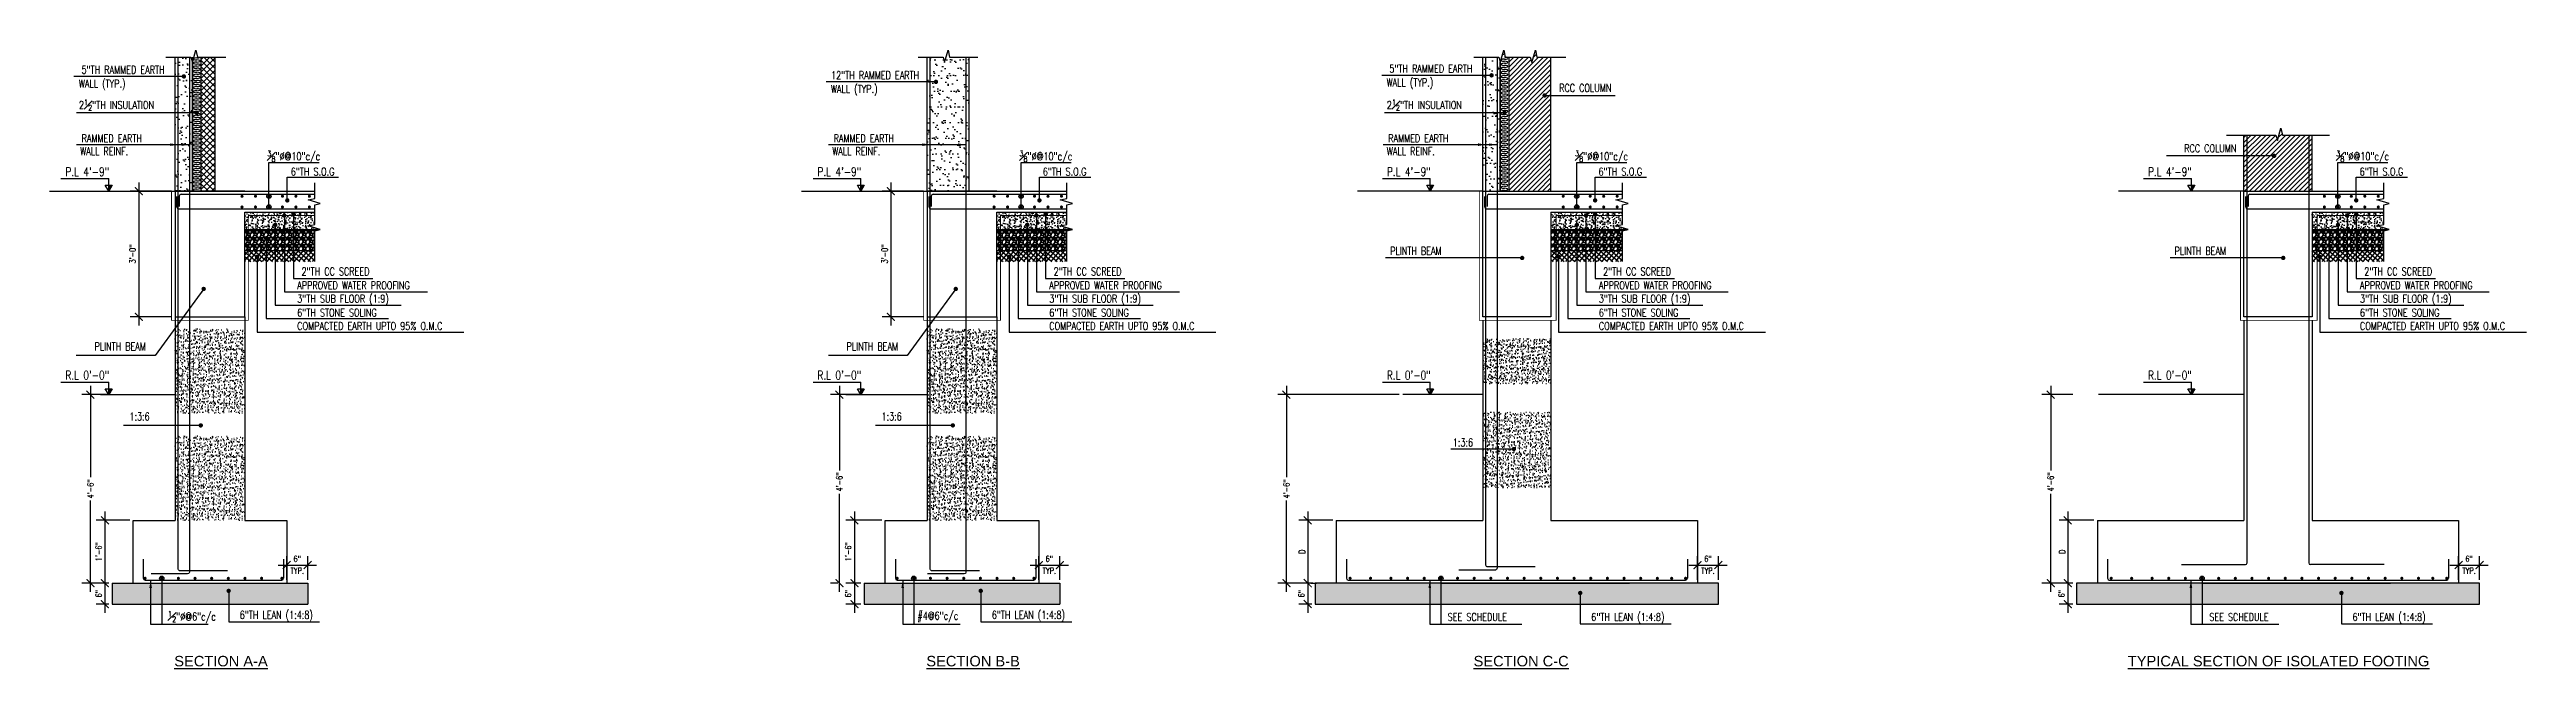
# Model space of a CAD drawing. Header units: inches. Extents: x 41285 to 57578, y -189 to 12305.
# Drawn here: x 55545 to 56254, y 9130 to 9308 of the extents above; entities that cross this region are included whole.
import ezdxf

# ---------------------------------------------------------------- set-up
doc = ezdxf.new("R2010")
doc.units = ezdxf.units.IN
doc.header["$LTSCALE"] = 30
doc.header["$MEASUREMENT"] = 0
doc.linetypes.add('HIDDEN', pattern=[0.375, 0.25, -0.125])
doc.linetypes.add('HIDDEN2', pattern=[0.1875, 0.125, -0.0625])
for name, color, linetype in [('A-HATCH RCC', 8, 'Continuous'), ('A-WALL-RAMPED EARTH', 4, 'Continuous'), ('COL', 4, 'Continuous'), ('HATCH', 253, 'Continuous'), ('L', 2, 'Continuous'), ('PB', 3, 'Continuous'), ('S-BEAM', 3, 'HIDDEN'), ('S-COLUMN', 4, 'Continuous'), ('S-DIM', 1, 'Continuous'), ('S-RBAR-GNRL', 6, 'Continuous'), ('S-TEXT-', 2, 'Continuous'), ('WALL', 7, 'Continuous')]:
    doc.layers.add(name, color=color, linetype=linetype)
doc.styles.add('1-2', font='simplex.shx', dxfattribs={"width": 0.75, "height": 1.75})
doc.styles.add('1-8', font='simplex.shx', dxfattribs={"width": 0.75, "height": 7})
doc.styles.add('16 scale', font='arial.ttf')
doc.dimstyles.new('1-2', dxfattribs={"dimtxt": 1.75, "dimasz": 2.25, "dimexe": 2.5, "dimexo": 1, "dimgap": 0.75, "dimtad": 1, "dimdec": 4, "dimzin": 3, "dimdsep": 46, "dimlunit": 4, "dimtxsty": '1-2', "dimblk": 'ARCHTICK', "dimcen": 0, "dimdle": 2.5, "dimclrd": 1, "dimclre": 1, "dimclrt": 2, "dimazin": 0, "dimtfac": 0.75, "dimtdec": 4, "dimtix": 1, "dimtmove": 2, "dimatfit": 3, "dimfxl": 0, "dimfrac": 1, "dimtolj": 1, "dimtzin": 1, "dimlwd": -1, "dimlwe": -1, "dimarcsym": 0})
pattern_1 = [(50, (1373.9332, -1510.6494), (2.15178055, -0.188256405), [0.225, -2.475]), (355, (1373.9332, -1510.6494), (-0.416254, 2.2565764), [0.18, -1.98]), (100.4514445, (1374.1125, -1510.665), (1.73552654, 2.06831997), [0.19122058, -2.10342634]), (46.1842, (1373.9332, -1510.0494), (3.20172399, -0.49655784), [0.3375, -3.7125]), (96.6356355, (1374.2, -1510.0908), (2.80398584, 2.9223558), [0.28683103, -3.15514128]), (351.184164, (1373.9332, -1510.0494), (2.80398584, 2.9223558), [0.27, -2.97]), (21, (1374.2332, -1510.1994), (1.790721156, -1.20785667), [0.225, -2.475]), (326, (1374.2332, -1510.1994), (0.729946, 2.175450135), [0.18, -1.98]), (71.4514447, (1374.3824, -1510.3), (2.52066713, 0.96759346), [0.19122057, -2.10342634]), (37.5, (1373.9332, -1510.6494), (0.036479566, 0.998681561), [0, -1.956, 0, -2.01, 0, -1.9875]), (7.5, (1373.9332, -1510.6494), (0.789208612, 1.183235136), [0, -1.146, 0, -1.911, 0, -0.7575]), (327.5, (1373.2642, -1510.6494), (1.601467309, -0.067664615), [0, -0.75, 0, -2.34, 0, -3.105]), (317.5, (1372.9642, -1510.6494), (1.749558508, 0.300314947), [0, -0.975, 0, -1.554, 0, -2.205])]
pattern_2 = [(50, (1748.616, -1510.6494), (2.15178055, -0.188256405), [0.225, -2.475]), (355, (1748.616, -1510.6494), (-0.416254, 2.2565764), [0.18, -1.98]), (100.4514445, (1748.7953, -1510.665), (1.73552654, 2.06831997), [0.19122058, -2.10342634]), (46.1842, (1748.616, -1510.0494), (3.20172399, -0.49655784), [0.3375, -3.7125]), (96.6356355, (1748.8828, -1510.0908), (2.80398584, 2.9223558), [0.28683103, -3.15514128]), (351.184164, (1748.616, -1510.0494), (2.80398584, 2.9223558), [0.27, -2.97]), (21, (1748.916, -1510.1994), (1.790721156, -1.20785667), [0.225, -2.475]), (326, (1748.916, -1510.1994), (0.729946, 2.175450135), [0.18, -1.98]), (71.4514447, (1749.0652, -1510.3), (2.52066713, 0.96759346), [0.19122057, -2.10342634]), (37.5, (1748.616, -1510.6494), (0.036479566, 0.998681561), [0, -1.956, 0, -2.01, 0, -1.9875]), (7.5, (1748.616, -1510.6494), (0.789208612, 1.183235136), [0, -1.146, 0, -1.911, 0, -0.7575]), (327.5, (1747.947, -1510.6494), (1.601467309, -0.067664615), [0, -0.75, 0, -2.34, 0, -3.105]), (317.5, (1747.647, -1510.6494), (1.749558508, 0.300314947), [0, -0.975, 0, -1.554, 0, -2.205])]
pattern_3 = [(50, (1589.4074, -1510.6494), (2.15178055, -0.188256405), [0.225, -2.475]), (355, (1589.4074, -1510.6494), (-0.416254, 2.2565764), [0.18, -1.98]), (100.4514445, (1589.5867, -1510.665), (1.73552654, 2.06831997), [0.19122058, -2.10342634]), (46.1842, (1589.4074, -1510.0494), (3.20172399, -0.49655784), [0.3375, -3.7125]), (96.6356355, (1589.6742, -1510.0908), (2.80398584, 2.9223558), [0.28683103, -3.15514128]), (351.184164, (1589.4074, -1510.0494), (2.80398584, 2.9223558), [0.27, -2.97]), (21, (1589.7074, -1510.1994), (1.790721156, -1.20785667), [0.225, -2.475]), (326, (1589.7074, -1510.1994), (0.729946, 2.175450135), [0.18, -1.98]), (71.4514447, (1589.8566, -1510.3), (2.52066713, 0.96759346), [0.19122057, -2.10342634]), (37.5, (1589.4074, -1510.6494), (0.036479566, 0.998681561), [0, -1.956, 0, -2.01, 0, -1.9875]), (7.5, (1589.4074, -1510.6494), (0.789208612, 1.183235136), [0, -1.146, 0, -1.911, 0, -0.7575]), (327.5, (1588.7384, -1510.6494), (1.601467309, -0.067664615), [0, -0.75, 0, -2.34, 0, -3.105]), (317.5, (1588.4384, -1510.6494), (1.749558508, 0.300314947), [0, -0.975, 0, -1.554, 0, -2.205])]
pattern_4 = [(50, (1966.6827, -1510.6494), (2.15178055, -0.188256405), [0.225, -2.475]), (355, (1966.6827, -1510.6494), (-0.416254, 2.2565764), [0.18, -1.98]), (100.4514445, (1966.862, -1510.665), (1.73552654, 2.06831997), [0.19122058, -2.10342634]), (46.1842, (1966.6827, -1510.0494), (3.20172399, -0.49655784), [0.3375, -3.7125]), (96.6356355, (1966.9495, -1510.0908), (2.80398584, 2.9223558), [0.28683103, -3.15514128]), (351.184164, (1966.6827, -1510.0494), (2.80398584, 2.9223558), [0.27, -2.97]), (21, (1966.9827, -1510.1994), (1.790721156, -1.20785667), [0.225, -2.475]), (326, (1966.9827, -1510.1994), (0.729946, 2.175450135), [0.18, -1.98]), (71.4514447, (1967.132, -1510.3), (2.52066713, 0.96759346), [0.19122057, -2.10342634]), (37.5, (1966.6827, -1510.6494), (0.036479566, 0.998681561), [0, -1.956, 0, -2.01, 0, -1.9875]), (7.5, (1966.6827, -1510.6494), (0.789208612, 1.183235136), [0, -1.146, 0, -1.911, 0, -0.7575]), (327.5, (1966.0137, -1510.6494), (1.601467309, -0.067664615), [0, -0.75, 0, -2.34, 0, -3.105]), (317.5, (1965.7137, -1510.6494), (1.749558508, 0.300314947), [0, -0.975, 0, -1.554, 0, -2.205])]

msp = doc.modelspace()

# ---------------------------------------------------------------- texts
at = {"layer": 'L', "color": 2, "style": '1-8', "width": 0.75}
for s, p in [('APPROVED WATER PROOFING', (55615.47435781, 9238.90530179)), ('APPROVED WATER PROOFING', (55830.94853406, 9238.90530179)), ('APPROVED WATER PROOFING', (55988.39152299, 9238.90530179)), ('APPROVED WATER PROOFING', (56206.45827521, 9238.90530179)), ('3"TH SUB FLOOR (1:9)', (55615.47435781, 9235.06788333)), ('6"TH STONE SOLING', (55615.47435781, 9231.08525493)), ('3"TH SUB FLOOR (1:9)', (55830.94853406, 9235.06788333)), ('6"TH STONE SOLING', (55830.94853406, 9231.08525493)), ('3"TH SUB FLOOR (1:9)', (55988.39152299, 9235.06788333)), ('6"TH STONE SOLING', (55988.39152299, 9231.08525493)), ('3"TH SUB FLOOR (1:9)', (56206.45827521, 9235.06788333)), ('6"TH STONE SOLING', (56206.45827521, 9231.08525493)), ('COMPACTED EARTH UPTO 95%%% O.M.C', (55615.47435781, 9227.24783648)), ('COMPACTED EARTH UPTO 95%%% O.M.C', (55830.94853406, 9227.24783648)), ('COMPACTED EARTH UPTO 95%%% O.M.C', (55988.39152299, 9227.24783648)), ('COMPACTED EARTH UPTO 95%%% O.M.C', (56206.45827521, 9227.24783648))]:
    msp.add_text(s, height=2.25, dxfattribs=at).set_placement(p)
at = {"layer": 'L', "color": 2, "attachment_point": 5}
for s, insert, char_height, style in [('\\A1;WALL (TYP.)', (55559.59530251, 9297.43028619), 2.25, '1-8'), ('\\A1;5"TH RAMMED EARTH', (55565.57766848, 9301.77052539), 2.25, '1-8'), ('\\A1;WALL (TYP.)', (55775.06947876, 9295.87072486), 2.25, '1-8'), ('\\A1;12"TH RAMMED EARTH', (55781.05184473, 9300.21096406), 2.25, '1-8'), ('\\A1;WALL (TYP.)', (55934.27806644, 9297.7429124), 2.25, '1-8'), ('\\A1;5"TH RAMMED EARTH', (55940.2604324, 9302.0831516), 2.25, '1-8'), ('\\A1;RCC COLUMN', (55984.50013172, 9296.56619515), 2.25, '1-8'), ('\\A1;2{\\H0.7x;\\S1#2;}"TH INSULATION', (55563.7020772, 9291.65789584), 2.25, '1-8'), ('\\A1;2{\\H0.7x;\\S1#2;}"TH INSULATION', (55938.38484112, 9291.65790889), 2.25, '1-8'), ('\\A1;RAMMED EARTH', (55562.32978061, 9282.12065851), 2.25, '1-8'), ('\\A1;RAMMED EARTH', (55777.80395686, 9282.12065851), 2.25, '1-8'), ('\\A1;RAMMED EARTH', (55936.68164955, 9282.12067156), 2.25, '1-8'), ('\\A1;WALL REINF.', (55560.16399262, 9278.42830869), 2.25, '1-8'), ('\\A1;{\\H0.7x;\\S3#8;}"%%C@10"c/c', (55614.46815673, 9276.84291368), 2.25, '1-8'), ('\\A1;WALL REINF.', (55775.63816887, 9278.42830869), 2.25, '1-8'), ('\\A1;{\\H0.7x;\\S3#8;}"%%C@10"c/c', (55829.94233298, 9276.84291368), 2.25, '1-8'), ('\\A1;WALL REINF.', (55934.51586155, 9278.42832174), 2.25, '1-8'), ('\\A1;{\\H0.7x;\\S3#8;}"%%C@10"c/c', (55989.15092065, 9276.84291368), 2.25, '1-8'), ('\\A1;RCC COLUMN', (56163.58901474, 9279.26753348), 2.25, '1-8'), ('\\A1;{\\H0.7x;\\S3#8;\\H1.4286x;"%%C@10"c/c}', (56207.21767287, 9276.84291368), 2.25, '1-8'), ('\\A1;P.L 4\'-9"', (55555.31700385, 9272.56645708), 2.5, '1-2'), ('\\A1;6"TH S.O.G', (55619.875702, 9272.5908118), 2.25, '1-8'), ('\\A1;P.L 4\'-9"', (55770.7911801, 9272.56645708), 2.5, '1-2'), ('\\A1;6"TH S.O.G', (55835.34987824, 9272.5908118), 2.25, '1-8'), ('\\A1;P.L 4\'-9"', (55933.93745683, 9272.56647013), 2.5, '1-2'), ('\\A1;6"TH S.O.G', (55994.55846592, 9272.5908118), 2.25, '1-8'), ('\\A1;P.L 4\'-9"', (56152.00420904, 9272.56647013), 2.5, '1-2'), ('\\A1;6"TH S.O.G', (56212.62521813, 9272.5908118), 2.25, '1-8'), ('\\A1;PLINTH BEAM', (55935.97999079, 9249.88134065), 2.25, '1-8'), ('\\A1;PLINTH BEAM', (56160.71187824, 9249.88134065), 2.25, '1-8'), ('\\A1;2"TH CC SCREED', (55626.43834267, 9243.98609377), 2.25, '1-8'), ('\\A1;2"TH CC SCREED', (55841.91251892, 9243.98609377), 2.25, '1-8'), ('\\A1;2"TH CC SCREED', (55999.35550786, 9243.98609377), 2.25, '1-8'), ('\\A1;2"TH CC SCREED', (56217.42226007, 9243.98609377), 2.25, '1-8'), ('\\A1;PLINTH BEAM', (55564.7549129, 9222.51205118), 2.25, '1-8'), ('\\A1;PLINTH BEAM', (55780.22908915, 9222.51205118), 2.25, '1-8'), ('\\A1;R.L 0\'-0"', (55555.31700385, 9214.2738519), 2.5, '1-2'), ('\\A1;R.L 0\'-0"', (55770.7911801, 9214.2738519), 2.5, '1-2'), ('\\A1;R.L 0\'-0"', (55933.93745683, 9214.2738519), 2.5, '1-2'), ('\\A1;R.L 0\'-0"', (56152.00420904, 9214.2738519), 2.5, '1-2'), ('\\A1; 1:3:6', (55569.71484233, 9202.45733087), 2.25, '1-8'), ('\\A1; 1:3:6', (55785.18901858, 9202.45733087), 2.25, '1-8'), ('\\A1;1:3:6', (55949.45740807, 9195.00580729), 2.25, '1-8'), ('\\A1;{\\H0.7x;\\S1#2;}"%%C@6"c/c', (55585.28546852, 9145.00341645), 2.25, '1-8'), ('\\A1;6"TH LEAN (1:4:8)', (55609.48038523, 9145.25510418), 2.25, '1-8'), ('\\A1;#4@6"c/c', (55799.02270181, 9145.00341645), 2.25, '1-8'), ('\\A1;6"TH LEAN (1:4:8)', (55824.95456148, 9145.25510418), 2.25, '1-8'), ('\\A1;SEE SCHEDULE', (55953.57474036, 9145.00341645), 2.25, '1-8'), ('\\A1;6"TH LEAN (1:4:8)', (55996.71534568, 9144.64535271), 2.25, '1-8'), ('\\A1;SEE SCHEDULE', (56171.79236595, 9145.00341645), 2.25, '1-8'), ('\\A1;6"TH LEAN (1:4:8)', (56214.78209789, 9144.64535271), 2.25, '1-8')]:
    msp.add_mtext(s, dxfattribs=dict(at, insert=insert, char_height=char_height, style=style))
at = {"layer": 'S-TEXT-', "color": 4, "char_height": 3, "width": 863.7811566335, "attachment_point": 1, "style": '16 scale'}
for s, insert in [('\\A1;{\\LSECTION A-A}', (55580.24629555, 9133.88395597)), ('\\A1;{\\LSECTION B-B}', (55795.7204718, 9133.88395597)), ('\\A1;{\\LSECTION C-C}', (55952.50851898, 9133.88395597)), ('\\A1;{\\LTYPICAL SECTION OF ISOLATED FOOTING}', (56139.95089616, 9133.88395597))]:
    msp.add_mtext(s, dxfattribs=dict(at, insert=insert))

# ---------------------------------------------------------------- blocks, each defined once
blk = doc.blocks.new('_ARCHTICK')
at = {"color": 0, "linetype": 'ByBlock', "const_width": 0.15}
blk.add_lwpolyline([(-0.5, -0.5), (0.5, 0.5)], dxfattribs=at)
blk = doc.blocks.new('*D110')
at = {"layer": 'DEFPOINTS', "color": 0, "transparency": 16777216}
for p in [(55562.47, 9208.71), (55556.23, 9154.71), (55562.47, 9154.71)]:
    blk.add_point(p, dxfattribs=at)
at = {"layer": 'WALL', "color": 1, "transparency": 16777216}
for p, q in [((55561.47, 9208.71), (55553.73, 9208.71)), ((55556.23, 9211.21), (55556.23, 9185.05)), ((55556.23, 9152.21), (55556.23, 9178.36)), ((55561.47, 9154.71), (55553.73, 9154.71))]:
    blk.add_line(p, q, dxfattribs=at)
at = {"layer": 'WALL', "color": 1, "transparency": 16777216, "xscale": 2.25, "yscale": 2.25, "zscale": 2.25}
for p, rotation in [((55556.23, 9208.71), 90), ((55556.23, 9154.71), 270)]:
    blk.add_blockref('_ARCHTICK', p, dxfattribs=dict(at, rotation=rotation))
at = {"layer": 'WALL', "color": 2, "transparency": 16777216, "insert": (55556.23, 9181.71), "char_height": 1.75, "attachment_point": 5, "rotation": 90, "style": '1-2'}
blk.add_mtext('\\A1;4\'-6"', dxfattribs=at)
blk = doc.blocks.new('*D111')
at = {"layer": 'DEFPOINTS', "color": 0, "transparency": 16777216}
for p in [(55580.47, 9267), (55570.09, 9231), (55580.47, 9231)]:
    blk.add_point(p, dxfattribs=at)
at = {"layer": 'PB', "color": 1, "transparency": 16777216}
for p, q in [((55570.09, 9269.5), (55570.09, 9228.5)), ((55579.47, 9267), (55567.59, 9267)), ((55579.47, 9231), (55567.59, 9231))]:
    blk.add_line(p, q, dxfattribs=at)
at = {"layer": 'PB', "color": 1, "transparency": 16777216, "xscale": 2.25, "yscale": 2.25, "zscale": 2.25}
for p, rotation in [((55570.09, 9267), 90), ((55570.09, 9231), 270)]:
    blk.add_blockref('_ARCHTICK', p, dxfattribs=dict(at, rotation=rotation))
at = {"layer": 'PB', "color": 2, "transparency": 16777216, "insert": (55568.29, 9249), "char_height": 1.75, "attachment_point": 5, "rotation": 90, "style": '1-2'}
blk.add_mtext('\\A1;3\'-0"', dxfattribs=at)
blk = doc.blocks.new('*D112')
at = {"layer": 'DEFPOINTS', "color": 0, "transparency": 16777216}
for p in [(55568.47, 9172.71), (55560.36, 9154.71), (55562.47, 9154.71)]:
    blk.add_point(p, dxfattribs=at)
at = {"layer": 'S-DIM', "color": 1, "transparency": 16777216}
for p, q in [((55567.47, 9172.71), (55557.86, 9172.71)), ((55560.36, 9175.21), (55560.36, 9152.21)), ((55561.47, 9154.71), (55557.86, 9154.71))]:
    blk.add_line(p, q, dxfattribs=at)
at = {"layer": 'S-DIM', "color": 1, "transparency": 16777216, "xscale": 2.25, "yscale": 2.25, "zscale": 2.25}
for p, rotation in [((55560.36, 9172.71), 90), ((55560.36, 9154.71), 270)]:
    blk.add_blockref('_ARCHTICK', p, dxfattribs=dict(at, rotation=rotation))
at = {"layer": 'S-DIM', "color": 2, "transparency": 16777216, "insert": (55558.57, 9163.71), "char_height": 1.75, "attachment_point": 5, "rotation": 90, "style": '1-2'}
blk.add_mtext('\\A1;1\'-6"', dxfattribs=at)
blk = doc.blocks.new('*D113')
at = {"layer": 'DEFPOINTS', "color": 0, "transparency": 16777216}
for p in [(55612.47, 9154.71), (55618.47, 9159.9), (55618.47, 9154.71)]:
    blk.add_point(p, dxfattribs=at)
at = {"layer": 'S-DIM', "color": 1, "transparency": 16777216}
for p, q in [((55612.47, 9155.71), (55612.47, 9162.4)), ((55618.47, 9155.71), (55618.47, 9162.4)), ((55609.97, 9159.9), (55620.97, 9159.9))]:
    blk.add_line(p, q, dxfattribs=at)
at = {"layer": 'S-DIM', "color": 1, "transparency": 16777216, "xscale": 2.25, "yscale": 2.25, "zscale": 2.25, "rotation": 180}
blk.add_blockref('_ARCHTICK', (55612.47, 9159.9), dxfattribs=at)
at = {"layer": 'S-DIM', "color": 1, "transparency": 16777216, "xscale": 2.25, "yscale": 2.25, "zscale": 2.25}
blk.add_blockref('_ARCHTICK', (55618.47, 9159.9), dxfattribs=at)
at = {"layer": 'S-DIM', "color": 2, "transparency": 16777216, "char_height": 1.75, "attachment_point": 5, "style": '1-2'}
for s, insert in [('\\A1;6" ', (55615.47, 9161.69)), ('\\A1;TYP.', (55615.47, 9158.27))]:
    blk.add_mtext(s, dxfattribs=dict(at, insert=insert))
blk = doc.blocks.new('*D114')
at = {"layer": 'DEFPOINTS', "color": 0, "transparency": 16777216}
for p in [(55560.91, 9154.71), (55560.36, 9148.71), (55562.47, 9148.71)]:
    blk.add_point(p, dxfattribs=at)
at = {"layer": 'PB', "color": 1, "transparency": 16777216}
for p, q in [((55559.91, 9154.71), (55557.86, 9154.71)), ((55560.36, 9157.21), (55560.36, 9146.21)), ((55561.47, 9148.71), (55557.86, 9148.71))]:
    blk.add_line(p, q, dxfattribs=at)
at = {"layer": 'PB', "color": 1, "transparency": 16777216, "xscale": 2.25, "yscale": 2.25, "zscale": 2.25}
for p, rotation in [((55560.36, 9154.71), 90), ((55560.36, 9148.71), 270)]:
    blk.add_blockref('_ARCHTICK', p, dxfattribs=dict(at, rotation=rotation))
at = {"layer": 'PB', "color": 2, "transparency": 16777216, "insert": (55558.57, 9151.71), "char_height": 1.75, "attachment_point": 5, "rotation": 90, "style": '1-2'}
blk.add_mtext('\\A1;6"', dxfattribs=at)
blk = doc.blocks.new('*D115')
at = {"layer": 'DEFPOINTS', "color": 0, "transparency": 16777216}
for p in [(55777.94, 9208.71), (55770.8, 9154.71), (55771.33, 9154.71)]:
    blk.add_point(p, dxfattribs=at)
at = {"layer": 'WALL', "color": 1, "transparency": 16777216}
for p, q in [((55776.94, 9208.71), (55768.3, 9208.71)), ((55770.8, 9211.21), (55770.8, 9187.03)), ((55770.8, 9152.21), (55770.8, 9180.34)), ((55770.33, 9154.71), (55768.3, 9154.71))]:
    blk.add_line(p, q, dxfattribs=at)
at = {"layer": 'WALL', "color": 1, "transparency": 16777216, "xscale": 2.25, "yscale": 2.25, "zscale": 2.25}
for p, rotation in [((55770.8, 9208.71), 90), ((55770.8, 9154.71), 270)]:
    blk.add_blockref('_ARCHTICK', p, dxfattribs=dict(at, rotation=rotation))
at = {"layer": 'WALL', "color": 2, "transparency": 16777216, "insert": (55770.8, 9183.69), "char_height": 1.75, "attachment_point": 5, "rotation": 90, "style": '1-2'}
blk.add_mtext('\\A1;4\'-6"', dxfattribs=at)
blk = doc.blocks.new('*D116')
at = {"layer": 'DEFPOINTS', "color": 0, "transparency": 16777216}
for p in [(55795.94, 9267), (55785.56, 9231), (55795.94, 9231)]:
    blk.add_point(p, dxfattribs=at)
at = {"layer": 'PB', "color": 1, "transparency": 16777216}
for p, q in [((55785.56, 9269.5), (55785.56, 9228.5)), ((55794.94, 9267), (55783.06, 9267)), ((55794.94, 9231), (55783.06, 9231))]:
    blk.add_line(p, q, dxfattribs=at)
at = {"layer": 'PB', "color": 1, "transparency": 16777216, "xscale": 2.25, "yscale": 2.25, "zscale": 2.25}
for p, rotation in [((55785.56, 9267), 90), ((55785.56, 9231), 270)]:
    blk.add_blockref('_ARCHTICK', p, dxfattribs=dict(at, rotation=rotation))
at = {"layer": 'PB', "color": 2, "transparency": 16777216, "insert": (55783.77, 9249), "char_height": 1.75, "attachment_point": 5, "rotation": 90, "style": '1-2'}
blk.add_mtext('\\A1;3\'-0"', dxfattribs=at)
blk = doc.blocks.new('*D117')
at = {"layer": 'DEFPOINTS', "color": 0, "transparency": 16777216}
for p in [(55783.94, 9172.71), (55775.11, 9154.71), (55777.94, 9154.71)]:
    blk.add_point(p, dxfattribs=at)
at = {"layer": 'S-DIM', "color": 1, "transparency": 16777216}
for p, q in [((55782.94, 9172.71), (55772.61, 9172.71)), ((55775.11, 9175.21), (55775.11, 9152.21)), ((55776.94, 9154.71), (55772.61, 9154.71))]:
    blk.add_line(p, q, dxfattribs=at)
at = {"layer": 'S-DIM', "color": 1, "transparency": 16777216, "xscale": 2.25, "yscale": 2.25, "zscale": 2.25}
for p, rotation in [((55775.11, 9172.71), 90), ((55775.11, 9154.71), 270)]:
    blk.add_blockref('_ARCHTICK', p, dxfattribs=dict(at, rotation=rotation))
at = {"layer": 'S-DIM', "color": 2, "transparency": 16777216, "insert": (55773.32, 9163.71), "char_height": 1.75, "attachment_point": 5, "rotation": 90, "style": '1-2'}
blk.add_mtext('\\A1;1\'-6"', dxfattribs=at)
blk = doc.blocks.new('*D118')
at = {"layer": 'DEFPOINTS', "color": 0, "transparency": 16777216}
for p in [(55827.95, 9154.71), (55833.95, 9159.9), (55833.95, 9154.71)]:
    blk.add_point(p, dxfattribs=at)
at = {"layer": 'S-DIM', "color": 1, "transparency": 16777216}
for p, q in [((55827.95, 9155.71), (55827.95, 9162.4)), ((55833.95, 9155.71), (55833.95, 9162.4)), ((55825.45, 9159.9), (55836.45, 9159.9))]:
    blk.add_line(p, q, dxfattribs=at)
at = {"layer": 'S-DIM', "color": 1, "transparency": 16777216, "xscale": 2.25, "yscale": 2.25, "zscale": 2.25, "rotation": 180}
blk.add_blockref('_ARCHTICK', (55827.95, 9159.9), dxfattribs=at)
at = {"layer": 'S-DIM', "color": 1, "transparency": 16777216, "xscale": 2.25, "yscale": 2.25, "zscale": 2.25}
blk.add_blockref('_ARCHTICK', (55833.95, 9159.9), dxfattribs=at)
at = {"layer": 'S-DIM', "color": 2, "transparency": 16777216, "char_height": 1.75, "attachment_point": 5, "style": '1-2'}
for s, insert in [('\\A1;6" ', (55830.95, 9161.69)), ('\\A1;TYP.', (55830.95, 9158.27))]:
    blk.add_mtext(s, dxfattribs=dict(at, insert=insert))
blk = doc.blocks.new('*D119')
at = {"layer": 'DEFPOINTS', "color": 0, "transparency": 16777216}
for p in [(55776.38, 9154.71), (55775.11, 9148.71), (55777.94, 9148.71)]:
    blk.add_point(p, dxfattribs=at)
at = {"layer": 'PB', "color": 1, "transparency": 16777216}
for p, q in [((55775.38, 9154.71), (55772.61, 9154.71)), ((55775.11, 9157.21), (55775.11, 9146.21)), ((55776.94, 9148.71), (55772.61, 9148.71))]:
    blk.add_line(p, q, dxfattribs=at)
at = {"layer": 'PB', "color": 1, "transparency": 16777216, "xscale": 2.25, "yscale": 2.25, "zscale": 2.25}
for p, rotation in [((55775.11, 9154.71), 90), ((55775.11, 9148.71), 270)]:
    blk.add_blockref('_ARCHTICK', p, dxfattribs=dict(at, rotation=rotation))
at = {"layer": 'PB', "color": 2, "transparency": 16777216, "insert": (55773.32, 9151.71), "char_height": 1.75, "attachment_point": 5, "rotation": 90, "style": '1-2'}
blk.add_mtext('\\A1;6"', dxfattribs=at)
blk = doc.blocks.new('*D120')
at = {"layer": 'DEFPOINTS', "color": 0, "transparency": 16777216}
for p in [(56016.65, 9154.71), (56022.65, 9159.9), (56022.65, 9154.71)]:
    blk.add_point(p, dxfattribs=at)
at = {"layer": 'S-DIM', "color": 1, "transparency": 16777216}
for p, q in [((56016.65, 9155.71), (56016.65, 9162.4)), ((56022.65, 9155.71), (56022.65, 9162.4)), ((56014.15, 9159.9), (56025.15, 9159.9))]:
    blk.add_line(p, q, dxfattribs=at)
at = {"layer": 'S-DIM', "color": 1, "transparency": 16777216, "xscale": 2.25, "yscale": 2.25, "zscale": 2.25, "rotation": 180}
blk.add_blockref('_ARCHTICK', (56016.65, 9159.9), dxfattribs=at)
at = {"layer": 'S-DIM', "color": 1, "transparency": 16777216, "xscale": 2.25, "yscale": 2.25, "zscale": 2.25}
blk.add_blockref('_ARCHTICK', (56022.65, 9159.9), dxfattribs=at)
at = {"layer": 'S-DIM', "color": 2, "transparency": 16777216, "char_height": 1.75, "attachment_point": 5, "style": '1-2'}
for s, insert in [('\\A1;6" ', (56019.65, 9161.69)), ('\\A1;TYP.', (56019.65, 9158.27))]:
    blk.add_mtext(s, dxfattribs=dict(at, insert=insert))
blk = doc.blocks.new('*D125')
at = {"layer": 'DEFPOINTS', "color": 0, "transparency": 16777216}
for p in [(55932.21, 9208.71), (55898.89, 9154.71), (55907.47, 9154.71)]:
    blk.add_point(p, dxfattribs=at)
at = {"layer": 'WALL', "color": 1, "transparency": 16777216}
for p, q in [((55931.21, 9208.71), (55896.39, 9208.71)), ((55898.89, 9211.21), (55898.89, 9185.05)), ((55898.89, 9152.21), (55898.89, 9178.36)), ((55906.47, 9154.71), (55896.39, 9154.71))]:
    blk.add_line(p, q, dxfattribs=at)
at = {"layer": 'WALL', "color": 1, "transparency": 16777216, "xscale": 2.25, "yscale": 2.25, "zscale": 2.25}
for p, rotation in [((55898.89, 9208.71), 90), ((55898.89, 9154.71), 270)]:
    blk.add_blockref('_ARCHTICK', p, dxfattribs=dict(at, rotation=rotation))
at = {"layer": 'WALL', "color": 2, "transparency": 16777216, "insert": (55898.89, 9181.71), "char_height": 1.75, "attachment_point": 5, "rotation": 90, "style": '1-2'}
blk.add_mtext('\\A1;4\'-6"', dxfattribs=at)
blk = doc.blocks.new('*D126')
at = {"layer": 'DEFPOINTS', "color": 0, "transparency": 16777216}
for p in [(55913.15, 9172.71), (55904.86, 9154.71), (55904.97, 9154.71)]:
    blk.add_point(p, dxfattribs=at)
at = {"layer": 'S-DIM', "color": 1, "transparency": 16777216}
for p, q in [((55912.15, 9172.71), (55902.47, 9172.71)), ((55904.97, 9175.21), (55904.97, 9152.21)), ((55905.86, 9154.71), (55907.47, 9154.71))]:
    blk.add_line(p, q, dxfattribs=at)
at = {"layer": 'S-DIM', "color": 1, "transparency": 16777216, "xscale": 2.25, "yscale": 2.25, "zscale": 2.25}
for p, rotation in [((55904.97, 9172.71), 90), ((55904.97, 9154.71), 270)]:
    blk.add_blockref('_ARCHTICK', p, dxfattribs=dict(at, rotation=rotation))
at = {"layer": 'S-DIM', "color": 2, "transparency": 16777216, "insert": (55903.35, 9163.71), "char_height": 1.75, "attachment_point": 5, "rotation": 90, "style": '1-2'}
blk.add_mtext('\\A1;D', dxfattribs=at)
blk = doc.blocks.new('*D127')
at = {"layer": 'DEFPOINTS', "color": 0, "transparency": 16777216}
for p in [(55904.97, 9154.71), (55904.97, 9148.71), (55907.15, 9148.71)]:
    blk.add_point(p, dxfattribs=at)
at = {"layer": 'PB', "color": 1, "transparency": 16777216}
for p, q in [((55903.97, 9154.71), (55902.47, 9154.71)), ((55904.97, 9157.21), (55904.97, 9146.21)), ((55906.15, 9148.71), (55902.47, 9148.71))]:
    blk.add_line(p, q, dxfattribs=at)
at = {"layer": 'PB', "color": 1, "transparency": 16777216, "xscale": 2.25, "yscale": 2.25, "zscale": 2.25}
for p, rotation in [((55904.97, 9154.71), 90), ((55904.97, 9148.71), 270)]:
    blk.add_blockref('_ARCHTICK', p, dxfattribs=dict(at, rotation=rotation))
at = {"layer": 'PB', "color": 2, "transparency": 16777216, "insert": (55903.18, 9151.71), "char_height": 1.75, "attachment_point": 5, "rotation": 90, "style": '1-2'}
blk.add_mtext('\\A1;6"', dxfattribs=at)
blk = doc.blocks.new('*D121')
at = {"layer": 'DEFPOINTS', "color": 0, "transparency": 16777216}
for p in [(56234.72, 9154.71), (56240.72, 9159.9), (56240.72, 9154.71)]:
    blk.add_point(p, dxfattribs=at)
at = {"layer": 'S-DIM', "color": 1, "transparency": 16777216}
for p, q in [((56234.72, 9155.71), (56234.72, 9162.4)), ((56240.72, 9155.71), (56240.72, 9162.4)), ((56232.22, 9159.9), (56243.22, 9159.9))]:
    blk.add_line(p, q, dxfattribs=at)
at = {"layer": 'S-DIM', "color": 1, "transparency": 16777216, "xscale": 2.25, "yscale": 2.25, "zscale": 2.25, "rotation": 180}
blk.add_blockref('_ARCHTICK', (56234.72, 9159.9), dxfattribs=at)
at = {"layer": 'S-DIM', "color": 1, "transparency": 16777216, "xscale": 2.25, "yscale": 2.25, "zscale": 2.25}
blk.add_blockref('_ARCHTICK', (56240.72, 9159.9), dxfattribs=at)
at = {"layer": 'S-DIM', "color": 2, "transparency": 16777216, "char_height": 1.75, "attachment_point": 5, "style": '1-2'}
for s, insert in [('\\A1;6" ', (56237.72, 9161.69)), ('\\A1;TYP.', (56237.72, 9158.27))]:
    blk.add_mtext(s, dxfattribs=dict(at, insert=insert))
blk = doc.blocks.new('*D122')
at = {"layer": 'DEFPOINTS', "color": 0, "transparency": 16777216}
for p in [(56125.22, 9208.71), (56117.85, 9154.71), (56125.22, 9154.71)]:
    blk.add_point(p, dxfattribs=at)
at = {"layer": 'WALL', "color": 1, "transparency": 16777216}
for p, q in [((56124.22, 9208.71), (56115.35, 9208.71)), ((56117.85, 9211.21), (56117.85, 9187.03)), ((56117.85, 9152.21), (56117.85, 9180.34)), ((56124.22, 9154.71), (56115.35, 9154.71))]:
    blk.add_line(p, q, dxfattribs=at)
at = {"layer": 'WALL', "color": 1, "transparency": 16777216, "xscale": 2.25, "yscale": 2.25, "zscale": 2.25}
for p, rotation in [((56117.85, 9208.71), 90), ((56117.85, 9154.71), 270)]:
    blk.add_blockref('_ARCHTICK', p, dxfattribs=dict(at, rotation=rotation))
at = {"layer": 'WALL', "color": 2, "transparency": 16777216, "insert": (56117.85, 9183.69), "char_height": 1.75, "attachment_point": 5, "rotation": 90, "style": '1-2'}
blk.add_mtext('\\A1;4\'-6"', dxfattribs=at)
blk = doc.blocks.new('*D123')
at = {"layer": 'DEFPOINTS', "color": 0, "transparency": 16777216}
for p in [(56131.22, 9172.71), (56122.75, 9154.71), (56125.22, 9154.71)]:
    blk.add_point(p, dxfattribs=at)
at = {"layer": 'S-DIM', "color": 1, "transparency": 16777216}
for p, q in [((56130.22, 9172.71), (56120.25, 9172.71)), ((56122.75, 9175.21), (56122.75, 9152.21)), ((56124.22, 9154.71), (56120.25, 9154.71))]:
    blk.add_line(p, q, dxfattribs=at)
at = {"layer": 'S-DIM', "color": 1, "transparency": 16777216, "xscale": 2.25, "yscale": 2.25, "zscale": 2.25}
for p, rotation in [((56122.75, 9172.71), 90), ((56122.75, 9154.71), 270)]:
    blk.add_blockref('_ARCHTICK', p, dxfattribs=dict(at, rotation=rotation))
at = {"layer": 'S-DIM', "color": 2, "transparency": 16777216, "insert": (56121.13, 9163.71), "char_height": 1.75, "attachment_point": 5, "rotation": 90, "style": '1-2'}
blk.add_mtext('\\A1;D', dxfattribs=at)
blk = doc.blocks.new('*D124')
at = {"layer": 'DEFPOINTS', "color": 0, "transparency": 16777216}
for p in [(56123.65, 9154.71), (56122.75, 9148.71), (56125.22, 9148.71)]:
    blk.add_point(p, dxfattribs=at)
at = {"layer": 'PB', "color": 1, "transparency": 16777216}
for p, q in [((56122.65, 9154.71), (56120.25, 9154.71)), ((56122.75, 9157.21), (56122.75, 9146.21)), ((56124.22, 9148.71), (56120.25, 9148.71))]:
    blk.add_line(p, q, dxfattribs=at)
at = {"layer": 'PB', "color": 1, "transparency": 16777216, "xscale": 2.25, "yscale": 2.25, "zscale": 2.25}
for p, rotation in [((56122.75, 9154.71), 90), ((56122.75, 9148.71), 270)]:
    blk.add_blockref('_ARCHTICK', p, dxfattribs=dict(at, rotation=rotation))
at = {"layer": 'PB', "color": 2, "transparency": 16777216, "insert": (56120.96, 9151.71), "char_height": 1.75, "attachment_point": 5, "rotation": 90, "style": '1-2'}
blk.add_mtext('\\A1;6"', dxfattribs=at)

# ---------------------------------------------------------------- dimensions: what is measured, and where the dimension line sits
at = {"layer": 'PB'}
for base, p1, p2, picture, middle in [((55570.08586607, 9230.99808194), (55580.46960488, 9266.99806889), (55580.46960488, 9230.99808194), '*D111', (55568.29419941, 9248.99807541)), ((55785.56004232, 9230.99808194), (55795.94378113, 9266.99806889), (55795.94378113, 9230.99808194), '*D116', (55783.76837566, 9248.99807541)), ((55560.35915624, 9148.70546371), (55560.90514959, 9154.70546371), (55562.46960488, 9148.70546371), '*D114', (55558.56748957, 9151.70546371)), ((55775.1069186, 9148.70546371), (55776.37932584, 9154.70546371), (55777.94378113, 9148.70546371), '*D119', (55773.31525193, 9151.70546371)), ((55904.97444889, 9148.70546371), (55904.97444889, 9154.70546371), (55907.1523688, 9148.70546371), '*D127', (55903.18278222, 9151.70546371)), ((56122.75015744, 9148.70546371), (56123.65466573, 9154.70546371), (56125.21912102, 9148.70546371), '*D124', (56120.95849078, 9151.70546371))]:
    dim = msp.add_linear_dim(base=base, p1=p1, p2=p2, angle=90, dimstyle='1-2', override={"dimfxl": 0.8}, dxfattribs=at)
    dim.commit()
    dim.dimension.update_dxf_attribs({"geometry": picture, "text_midpoint": middle})
at = {"layer": 'S-DIM'}
for base, p1, p2, picture, middle in [((55560.35915624, 9154.70546371), (55568.46960488, 9172.70546371), (55562.46960488, 9154.70546371), '*D112', (55558.56748957, 9163.70546371)), ((55775.1069186, 9154.70546371), (55783.94378113, 9172.70546371), (55777.94378113, 9154.70546371), '*D117', (55773.31525193, 9163.70546371))]:
    dim = msp.add_linear_dim(base=base, p1=p1, p2=p2, angle=90, dimstyle='1-2', dxfattribs=at)
    dim.commit()
    dim.dimension.update_dxf_attribs({"geometry": picture, "text_midpoint": middle})
for base, p1, p2, picture, middle in [((55904.97444889, 9154.70546371), (55913.1523688, 9172.70546371), (55904.86429752, 9154.70546371), '*D126', (55903.34944889, 9163.70546371)), ((56122.75015744, 9154.70546371), (56131.21912102, 9172.70546371), (56125.21912102, 9154.70546371), '*D123', (56121.12515744, 9163.70546371))]:
    dim = msp.add_linear_dim(base=base, p1=p1, p2=p2, angle=90, text='D', dimstyle='1-2', dxfattribs=at)
    dim.commit()
    dim.dimension.update_dxf_attribs({"geometry": picture, "text_midpoint": middle})
for base, p1, p2, picture, middle in [((55618.47370008, 9159.89549167), (55612.47370008, 9154.70546371), (55618.47370008, 9154.70546371), '*D113', (55615.47370008, 9159.89549167)), ((55833.94787632, 9159.89549167), (55827.94787632, 9154.70546371), (55833.94787632, 9154.70546371), '*D118', (55830.94787632, 9159.89549167)), ((56022.65238936, 9159.89549167), (56016.65238936, 9154.70546371), (56022.65238936, 9154.70546371), '*D120', (56019.65238936, 9159.89549167)), ((56240.71914158, 9159.89549167), (56234.71914158, 9154.70546371), (56240.71914158, 9154.70546371), '*D121', (56237.71914158, 9159.89549167))]:
    dim = msp.add_linear_dim(base=base, p1=p1, p2=p2, text='<> \\X TYP.', dimstyle='1-2', dxfattribs=at)
    dim.commit()
    dim.dimension.update_dxf_attribs({"geometry": picture, "text_midpoint": middle})
at = {"layer": 'WALL'}
for base, p1, p2, picture, middle in [((55556.23373835, 9154.70546371), (55562.46960488, 9208.70546371), (55562.46960488, 9154.70546371), '*D110', (55556.23373835, 9181.70546371)), ((55770.80062884, 9154.70546371), (55777.94378113, 9208.70546371), (55771.32622829, 9154.70546371), '*D115', (55770.80062884, 9183.68775415)), ((55898.89161813, 9154.70546371), (55932.20635655, 9208.70546371), (55907.47444889, 9154.70546371), '*D125', (55898.89161813, 9181.70546371)), ((56117.84779265, 9154.70546371), (56125.21912102, 9208.70546371), (56125.21912102, 9154.70546371), '*D122', (56117.84779265, 9183.68775415))]:
    dim = msp.add_linear_dim(base=base, p1=p1, p2=p2, angle=90, dimstyle='1-2', dxfattribs=at)
    dim.commit()
    dim.dimension.update_dxf_attribs({"geometry": picture, "text_midpoint": middle, "dimtype": 160})

# ---------------------------------------------------------------- hatches: boundary and pattern name
at = {"layer": 'A-HATCH RCC'}
h = msp.add_hatch(dxfattribs=at)
h.set_pattern_fill('AR-SAND,_O', color=2, scale=1.75, angle=353)
h.set_pattern_definition([(30.5, (-47.8346, -670.3428), (0.30151963, 3.36024233), [0, -2.66, 0, -2.975, 0, -2.84375]), (0.5, (-47.8346, -670.343), (3.67590676, 4.5245002), [0, -1.435, 0, -2.3975, 0, -0.91875]), (320.5, (-49.971, -670.0805), (5.41033357, -0.65432772), [0, -0.875, 0, -3.15, 0, -4.1125]), (310.5, (-49.971, -670.0805), (5.408692, 0.88336295), [0, -0.4375, 0, -2.065, 0, -2.3625])])
h.paths.add_polyline_path([(55585.46972619, 9305.37816139), (55586.90756171, 9305.37815789), (55586.46510418, 9307.33587548), (55585.91831574, 9305.37815964), (55585.02559435, 9305.37815964), (55580.46960488, 9305.37815964), (55580.46960488, 9266.99806889), (55585.46960488, 9266.99807239)])
h = msp.add_hatch(dxfattribs=at)
h.set_pattern_fill('ANSI37', color=256, scale=10)
h.set_pattern_definition([(45, (1373.9325, -1510.6494), (-0.883883476, 0.883883476), []), (135, (1373.9325, -1510.6494), (-0.883883476, -0.883883476), [])])
h.paths.add_polyline_path([(55587.96960488, 9266.99808194), (55587.96962305, 9305.37815964), (55591.96962305, 9305.37815964), (55591.96960488, 9266.9980682), (55592.65855696, 9266.99806534)])
h = msp.add_hatch(dxfattribs=at)
h.set_pattern_fill('AR-SAND,_O', color=2, scale=1.75, angle=353)
h.set_pattern_definition([(30.5, (0, -670.3428), (0.30151963, 3.36024233), [0, -2.66, 0, -2.975, 0, -2.84375]), (0.5, (0, -670.343), (3.67590676, 4.5245002), [0, -1.435, 0, -2.3975, 0, -0.91875]), (320.5, (-2.1365, -670.0805), (5.41033357, -0.65432772), [0, -0.875, 0, -3.15, 0, -4.1125]), (310.5, (-2.1365, -670.0805), (5.408692, 0.88336295), [0, -0.4375, 0, -2.065, 0, -2.3625])])
h.paths.add_polyline_path([(55807.95103285, 9305.37815964), (55802.3817174, 9305.37815964), (55801.9392829, 9307.33587548), (55800.95551061, 9303.81358703), (55800.49975004, 9305.37815964), (55795.94378113, 9305.37815964), (55795.94378113, 9266.99808194), (55807.9509722, 9266.99808057)])
h = msp.add_hatch(dxfattribs=at)
h.set_pattern_fill('AR-SAND,_O', color=2, scale=1.75, angle=353)
h.set_pattern_definition([(30.5, (-62.9895, -661.454), (0.30151963, 3.36024233), [0, -2.66, 0, -2.975, 0, -2.84375]), (0.5, (-62.9895, -661.454), (3.67590676, 4.5245002), [0, -1.435, 0, -2.3975, 0, -0.91875]), (320.5, (-65.126, -661.1916), (5.41033357, -0.65432772), [0, -0.875, 0, -3.15, 0, -4.1125]), (310.5, (-65.126, -661.1916), (5.408692, 0.88336295), [0, -0.4375, 0, -2.065, 0, -2.3625])])
h.paths.add_polyline_path([(55960.15238625, 9303.85386364), (55961.59032564, 9305.37815964), (55961.14789113, 9307.33587548), (55960.9498447, 9307.55771811), (55960.49408414, 9304.06406536), (55955.15238936, 9305.37815964), (55955.1523688, 9266.99808194), (55960.1523688, 9266.99808544)])
at = {"layer": 'HATCH'}
h = msp.add_hatch(dxfattribs=at)
h.set_pattern_fill('_USER', color=1, angle=45, style=0, pattern_type=0)
h.set_pattern_definition([(45, (1626.5468, -2278.9922), (-0.707106781, 0.707106781), [])])
h.paths.add_polyline_path([(55956.31096132, 9305.37815964), (55956.87924894, 9305.37815964), (55962.65238697, 9305.37815964), (55962.65237908, 9266.99807815), (55974.65238936, 9266.99808194), (55974.65238936, 9305.37815964), (55970.6443904, 9305.37815964), (55970.2019559, 9307.33587548), (55969.2181836, 9303.81358703), (55968.76242304, 9305.37815964)])
h = msp.add_hatch(dxfattribs=at)
h.set_pattern_fill('_USER', color=1, angle=45, style=0, pattern_type=0)
h.set_pattern_definition([(45, (1844.6135, -2278.9922), (-0.707106781, 0.707106781), [])])
h.paths.add_polyline_path([(56182.37211202, 9283.05027965), (56173.2191313, 9283.05027965), (56173.2191313, 9266.99808194), (56192.71914158, 9266.99808194), (56192.71914158, 9283.05027965), (56184.25407938, 9283.05027965), (56183.81164487, 9285.00799549), (56182.82787258, 9281.48570704)])
at = {"layer": 'L'}
h = msp.add_hatch(color=2, dxfattribs=at)
h.dxf.hatch_style = 1
h.paths.add_polyline_path([(55562.44719076, 9268.6912973), (55561.46960488, 9268.6912973), (55561.46960488, 9266.99806889)])
h = msp.add_hatch(color=2, dxfattribs=at)
h.dxf.hatch_style = 1
h.paths.add_polyline_path([(55777.92136701, 9268.6912973), (55776.94378113, 9268.6912973), (55776.94378113, 9266.99806889)])
h = msp.add_hatch(color=2, dxfattribs=at)
h.dxf.hatch_style = 1
h.paths.add_polyline_path([(55941.06764374, 9268.69131035), (55940.09005786, 9268.69131035), (55940.09005786, 9266.99808194)])
h = msp.add_hatch(color=2, dxfattribs=at)
h.dxf.hatch_style = 1
h.paths.add_polyline_path([(56159.13439595, 9268.69131035), (56158.15681007, 9268.69131035), (56158.15681007, 9266.99808194)])
h = msp.add_hatch(color=2, dxfattribs=at)
h.dxf.hatch_style = 1
h.paths.add_polyline_path([(55562.44719076, 9210.39869212), (55561.46960488, 9210.39869212), (55561.46960488, 9208.70546371)])
h = msp.add_hatch(color=2, dxfattribs=at)
h.dxf.hatch_style = 1
h.paths.add_polyline_path([(55777.92136701, 9210.39869212), (55776.94378113, 9210.39869212), (55776.94378113, 9208.70546371)])
h = msp.add_hatch(color=2, dxfattribs=at)
h.dxf.hatch_style = 1
h.paths.add_polyline_path([(55941.06764374, 9210.39869212), (55940.09005786, 9210.39869212), (55940.09005786, 9208.70546371)])
h = msp.add_hatch(color=2, dxfattribs=at)
h.dxf.hatch_style = 1
h.paths.add_polyline_path([(56159.13439595, 9210.39869212), (56158.15681007, 9210.39869212), (56158.15681007, 9208.70546371)])
at = {"layer": 'WALL'}
h = msp.add_hatch(dxfattribs=at)
h.set_pattern_fill('AR-CONC', color=2, scale=0.3)
h.set_pattern_definition(pattern_1)
h.paths.add_polyline_path([(55620.51742843, 9260.99808194), (55600.47370008, 9260.99808194), (55600.47370008, 9258.99808194), (55620.51742843, 9258.99808194)])
h = msp.add_hatch(dxfattribs=at)
h.set_pattern_fill('AR-CONC', color=2, scale=0.3)
h.set_pattern_definition(pattern_3)
h.paths.add_polyline_path([(55835.99160467, 9260.99808194), (55815.94787632, 9260.99808194), (55815.94787632, 9258.99808194), (55835.99160467, 9258.99808194)])
h = msp.add_hatch(dxfattribs=at)
h.set_pattern_fill('AR-CONC', color=2, scale=0.3)
h.set_pattern_definition(pattern_2)
h.paths.add_polyline_path([(55995.20019235, 9260.99808194), (55974.65238936, 9260.99808194), (55974.65238936, 9258.99808194), (55995.20019235, 9258.99808194)])
h = msp.add_hatch(dxfattribs=at)
h.set_pattern_fill('AR-CONC', color=2, scale=0.3)
h.set_pattern_definition(pattern_4)
h.paths.add_polyline_path([(56213.26694456, 9260.99808194), (56192.71914158, 9260.99808194), (56192.71914158, 9258.99808194), (56213.26694456, 9258.99808194)])
h = msp.add_hatch(dxfattribs=at)
h.set_pattern_fill('AR-CONC', color=2, scale=0.3)
h.set_pattern_definition(pattern_1)
h.paths.add_polyline_path([(55620.51742843, 9258.99808194), (55600.47370008, 9258.99808194), (55600.47370008, 9255.99808194), (55621.87242032, 9255.99808194), (55622.08200104, 9256.05913288), (55618.55971259, 9257.04290517), (55620.51742843, 9257.48533967)])
h = msp.add_hatch(dxfattribs=at)
h.set_pattern_fill('GRAVEL', color=2, scale=2)
h.set_pattern_definition([(228.0127875, (1375.37321, -1508.64938), (-16, -18), [0.269072, -26.638176094]), (184.96974073, (1375.19321, -1508.84938), (24, 2), [0.461736, -45.71184952]), (132.51044708, (1374.73321, -1508.88938), (20, -22), [0.325576, -32.23206519]), (267.273689, (1373.95321, -1509.38938), (2, 40), [0.420476, -41.62711608]), (292.83365418, (1373.93321, -1509.80938), (-10, 24), [0.41231, -40.818746256]), (357.273689, (1374.09321, -1510.18938), (-40, 2), [0.420476, -41.62711608]), (37.69424047, (1374.51321, -1510.209384), (-26, -20), [0.556058, -55.0496971]), (72.25532837, (1374.95321, -1509.869384), (14, 44), [0.524976, -51.972642994]), (121.42956562, (1375.11321, -1509.36938), (-16, 26), [0.4219, -41.76814622]), (175.2363583, (1374.89321, -1509.00938), (22, -2), [0.481664, -23.60152516]), (222.3974378, (1374.41321, -1508.969384), (-24, -22), [0.622896, -61.66675001]), (138.81407483, (1375.93321, -1509.40938), (-14, 12), [0.212602, -21.047689625]), (171.4692344, (1375.77321, -1509.26938), (26, -4), [0.404474, -40.04302283]), (225, (1375.3732, -1509.2094), (-2e-16, -2), [0.282842, -2.545585125]), (203.1985905, (1375.2332, -1508.96938), (10, 4), [0.152316, -15.07923021]), (291.8014095, (1375.0932, -1509.0294), (-2, 6), [0.215406, -10.554923614]), (30.9637565, (1375.1732, -1509.2294), (6, 4), [0.349858, -11.31204579]), (161.5650512, (1375.4732, -1509.0494), (4, -2), [0.252982, -6.07157332]), (16.38954033, (1373.93321, -1509.02938), (20, 6), [0.3544, -35.08569029]), (70.34617594, (1374.27321, -1508.92938), (-8, -22), [0.297322, -29.434815495]), (293.1985905, (1375.4732, -1508.64938), (-4, 10), [0.30463, -14.92691621]), (343.61045967, (1375.59321, -1508.92938), (-20, 6), [0.3544, -35.08569029]), (339.4439548, (1373.93321, -1510.26938), (-10, 4), [0.34176, -16.74624749]), (294.77514057, (1374.25321, -1510.38938), (-10, 22), [0.286356, -28.34928613]), (66.8014095, (1375.4932, -1510.64938), (4, 10), [0.30463, -14.92691621]), (17.35402464, (1375.61321, -1510.36938), (-26, -8), [0.335262, -33.19084723]), (69.4439548, (1374.51321, -1510.64938), (-4, -10), [0.17088, -16.91712749]), (101.3099325, (1375.3732, -1510.6494), (-2, 8), [0.10198, -10.09605903]), (165.9637565, (1375.3532, -1510.5494), (6, -2), [0.41231, -7.83390125]), (186.00900596, (1374.95321, -1510.44938), (20, 2), [0.3821, -37.82784635]), (303.6900675, (1375.1732, -1509.4094), (-2, 4), [0.288444, -6.92265855]), (353.15722659, (1375.33321, -1509.64938), (34, -4), [0.503588, -49.85512525]), (60.9453959, (1375.83321, -1509.70938), (-8, -14), [0.205912, -20.38534828]), (90, (1375.9332, -1509.5294), (-2, 2), [0.12, -1.88]), (120.25643716, (1374.91321, -1510.38938), (8, -14), [0.277848, -27.50703998]), (48.0127875, (1374.77321, -1510.14938), (16, 18), [0.538144, -26.369104094]), (0, (1375.1332, -1509.7494), (2, 2), [0.52, -1.48]), (325.30484647, (1375.65321, -1509.74938), (20, -14), [0.316228, -31.3065486]), (254.0546041, (1375.9132, -1509.92938), (-2, -8), [0.291204, -14.26901578]), (207.64597536, (1375.83321, -1510.20938), (-38, -20), [0.47413, -46.938948365]), (175.42607874, (1375.41321, -1510.42938), (-26, 2), [0.501598, -49.658146816])])
h.paths.add_polyline_path([(55620.51742843, 9255.60337232), (55621.87242032, 9255.99808194), (55600.47370008, 9255.99808194), (55600.47370008, 9249.99808194), (55620.51742843, 9249.99808194)])
h = msp.add_hatch(dxfattribs=at)
h.set_pattern_fill('AR-CONC', color=2, scale=0.3)
h.set_pattern_definition(pattern_3)
h.paths.add_polyline_path([(55835.99160467, 9258.99808194), (55815.94787632, 9258.99808194), (55815.94787632, 9255.99808194), (55837.34659657, 9255.99808194), (55837.55617728, 9256.05913288), (55834.03388884, 9257.04290517), (55835.99160467, 9257.48533967)])
h = msp.add_hatch(dxfattribs=at)
h.set_pattern_fill('GRAVEL', color=2, scale=2)
h.set_pattern_definition([(228.0127875, (1590.84739, -1508.64938), (-16, -18), [0.269072, -26.638176094]), (184.96974073, (1590.66739, -1508.84938), (24, 2), [0.461736, -45.71184952]), (132.51044708, (1590.20739, -1508.88938), (20, -22), [0.325576, -32.23206519]), (267.273689, (1589.42739, -1509.38938), (2, 40), [0.420476, -41.62711608]), (292.83365418, (1589.40739, -1509.80938), (-10, 24), [0.41231, -40.818746256]), (357.273689, (1589.56739, -1510.18938), (-40, 2), [0.420476, -41.62711608]), (37.69424047, (1589.98739, -1510.209384), (-26, -20), [0.556058, -55.0496971]), (72.25532837, (1590.42739, -1509.869384), (14, 44), [0.524976, -51.972642994]), (121.42956562, (1590.58739, -1509.36938), (-16, 26), [0.4219, -41.76814622]), (175.2363583, (1590.36739, -1509.00938), (22, -2), [0.481664, -23.60152516]), (222.3974378, (1589.88739, -1508.969384), (-24, -22), [0.622896, -61.66675001]), (138.81407483, (1591.40739, -1509.40938), (-14, 12), [0.212602, -21.047689625]), (171.4692344, (1591.24739, -1509.26938), (26, -4), [0.404474, -40.04302283]), (225, (1590.8474, -1509.2094), (-2e-16, -2), [0.282842, -2.545585125]), (203.1985905, (1590.7074, -1508.96938), (10, 4), [0.152316, -15.07923021]), (291.8014095, (1590.5674, -1509.0294), (-2, 6), [0.215406, -10.554923614]), (30.9637565, (1590.6474, -1509.2294), (6, 4), [0.349858, -11.31204579]), (161.5650512, (1590.9474, -1509.0494), (4, -2), [0.252982, -6.07157332]), (16.38954033, (1589.40739, -1509.02938), (20, 6), [0.3544, -35.08569029]), (70.34617594, (1589.74739, -1508.92938), (-8, -22), [0.297322, -29.434815495]), (293.1985905, (1590.9474, -1508.64938), (-4, 10), [0.30463, -14.92691621]), (343.61045967, (1591.06739, -1508.92938), (-20, 6), [0.3544, -35.08569029]), (339.4439548, (1589.4074, -1510.26938), (-10, 4), [0.34176, -16.74624749]), (294.77514057, (1589.72739, -1510.38938), (-10, 22), [0.286356, -28.34928613]), (66.8014095, (1590.9674, -1510.64938), (4, 10), [0.30463, -14.92691621]), (17.35402464, (1591.08739, -1510.36938), (-26, -8), [0.335262, -33.19084723]), (69.4439548, (1589.9874, -1510.64938), (-4, -10), [0.17088, -16.91712749]), (101.3099325, (1590.8474, -1510.6494), (-2, 8), [0.10198, -10.09605903]), (165.9637565, (1590.8274, -1510.5494), (6, -2), [0.41231, -7.83390125]), (186.00900596, (1590.42739, -1510.44938), (20, 2), [0.3821, -37.82784635]), (303.6900675, (1590.6474, -1509.4094), (-2, 4), [0.288444, -6.92265855]), (353.15722659, (1590.80739, -1509.64938), (34, -4), [0.503588, -49.85512525]), (60.9453959, (1591.30739, -1509.70938), (-8, -14), [0.205912, -20.38534828]), (90, (1591.4074, -1509.5294), (-2, 2), [0.12, -1.88]), (120.25643716, (1590.38739, -1510.38938), (8, -14), [0.277848, -27.50703998]), (48.0127875, (1590.24739, -1510.14938), (16, 18), [0.538144, -26.369104094]), (0, (1590.6074, -1509.7494), (2, 2), [0.52, -1.48]), (325.30484647, (1591.12739, -1509.74938), (20, -14), [0.316228, -31.3065486]), (254.0546041, (1591.3874, -1509.92938), (-2, -8), [0.291204, -14.26901578]), (207.64597536, (1591.30739, -1510.20938), (-38, -20), [0.47413, -46.938948365]), (175.42607874, (1590.88739, -1510.42938), (-26, 2), [0.501598, -49.658146816])])
h.paths.add_polyline_path([(55835.99160467, 9255.60337232), (55837.34659657, 9255.99808194), (55815.94787632, 9255.99808194), (55815.94787632, 9249.99808194), (55835.99160467, 9249.99808194)])
h = msp.add_hatch(dxfattribs=at)
h.set_pattern_fill('AR-CONC', color=2, scale=0.3)
h.set_pattern_definition(pattern_2)
h.paths.add_polyline_path([(55995.20019235, 9258.99808194), (55974.65238936, 9258.99808194), (55974.65238936, 9255.99808194), (55996.55518425, 9255.99808194), (55996.76476496, 9256.05913288), (55993.24247651, 9257.04290517), (55995.20019235, 9257.48533967)])
h = msp.add_hatch(dxfattribs=at)
h.set_pattern_fill('GRAVEL', color=2, scale=2)
h.set_pattern_definition([(228.0127875, (1750.05598, -1508.64938), (-16, -18), [0.269072, -26.638176094]), (184.96974073, (1749.87598, -1508.84938), (24, 2), [0.461736, -45.71184952]), (132.51044708, (1749.41598, -1508.88938), (20, -22), [0.325576, -32.23206519]), (267.273689, (1748.63598, -1509.38938), (2, 40), [0.420476, -41.62711608]), (292.83365418, (1748.61598, -1509.80938), (-10, 24), [0.41231, -40.818746256]), (357.273689, (1748.77598, -1510.18938), (-40, 2), [0.420476, -41.62711608]), (37.69424047, (1749.19598, -1510.209384), (-26, -20), [0.556058, -55.0496971]), (72.25532837, (1749.63598, -1509.869384), (14, 44), [0.524976, -51.972642994]), (121.42956562, (1749.79598, -1509.36938), (-16, 26), [0.4219, -41.76814622]), (175.2363583, (1749.57598, -1509.00938), (22, -2), [0.481664, -23.60152516]), (222.3974378, (1749.09598, -1508.969384), (-24, -22), [0.622896, -61.66675001]), (138.81407483, (1750.61598, -1509.40938), (-14, 12), [0.212602, -21.047689625]), (171.4692344, (1750.45598, -1509.26938), (26, -4), [0.404474, -40.04302283]), (225, (1750.056, -1509.2094), (-2e-16, -2), [0.282842, -2.545585125]), (203.1985905, (1749.91598, -1508.96938), (10, 4), [0.152316, -15.07923021]), (291.8014095, (1749.77598, -1509.0294), (-2, 6), [0.215406, -10.554923614]), (30.9637565, (1749.85598, -1509.2294), (6, 4), [0.349858, -11.31204579]), (161.5650512, (1750.156, -1509.0494), (4, -2), [0.252982, -6.07157332]), (16.38954033, (1748.61598, -1509.02938), (20, 6), [0.3544, -35.08569029]), (70.34617594, (1748.95598, -1508.92938), (-8, -22), [0.297322, -29.434815495]), (293.1985905, (1750.15598, -1508.64938), (-4, 10), [0.30463, -14.92691621]), (343.61045967, (1750.27598, -1508.92938), (-20, 6), [0.3544, -35.08569029]), (339.4439548, (1748.61598, -1510.26938), (-10, 4), [0.34176, -16.74624749]), (294.77514057, (1748.93598, -1510.38938), (-10, 22), [0.286356, -28.34928613]), (66.8014095, (1750.17598, -1510.64938), (4, 10), [0.30463, -14.92691621]), (17.35402464, (1750.29598, -1510.36938), (-26, -8), [0.335262, -33.19084723]), (69.4439548, (1749.19598, -1510.64938), (-4, -10), [0.17088, -16.91712749]), (101.3099325, (1750.05598, -1510.6494), (-2, 8), [0.10198, -10.09605903]), (165.9637565, (1750.036, -1510.5494), (6, -2), [0.41231, -7.83390125]), (186.00900596, (1749.63598, -1510.44938), (20, 2), [0.3821, -37.82784635]), (303.6900675, (1749.856, -1509.4094), (-2, 4), [0.288444, -6.92265855]), (353.15722659, (1750.01598, -1509.64938), (34, -4), [0.503588, -49.85512525]), (60.9453959, (1750.51598, -1509.70938), (-8, -14), [0.205912, -20.38534828]), (90, (1750.616, -1509.5294), (-2, 2), [0.12, -1.88]), (120.25643716, (1749.59598, -1510.38938), (8, -14), [0.277848, -27.50703998]), (48.0127875, (1749.45598, -1510.14938), (16, 18), [0.538144, -26.369104094]), (0, (1749.816, -1509.7494), (2, 2), [0.52, -1.48]), (325.30484647, (1750.33598, -1509.74938), (20, -14), [0.316228, -31.3065486]), (254.0546041, (1750.59598, -1509.92938), (-2, -8), [0.291204, -14.26901578]), (207.64597536, (1750.51598, -1510.20938), (-38, -20), [0.47413, -46.938948365]), (175.42607874, (1750.09598, -1510.42938), (-26, 2), [0.501598, -49.658146816])])
h.paths.add_polyline_path([(55995.20019235, 9255.60337232), (55996.55518425, 9255.99808194), (55974.65238936, 9255.99808194), (55974.65238936, 9249.99808194), (55995.20019235, 9249.99808194)])
h = msp.add_hatch(dxfattribs=at)
h.set_pattern_fill('AR-CONC', color=2, scale=0.3)
h.set_pattern_definition(pattern_4)
h.paths.add_polyline_path([(56213.26694456, 9258.99808194), (56192.71914158, 9258.99808194), (56192.71914158, 9255.99808194), (56214.62193646, 9255.99808194), (56214.83151717, 9256.05913288), (56211.30922872, 9257.04290517), (56213.26694456, 9257.48533967)])
h = msp.add_hatch(dxfattribs=at)
h.set_pattern_fill('GRAVEL', color=2, scale=2)
h.set_pattern_definition([(228.0127875, (1968.12273, -1508.64938), (-16, -18), [0.269072, -26.638176094]), (184.96974073, (1967.94273, -1508.84938), (24, 2), [0.461736, -45.71184952]), (132.51044708, (1967.48273, -1508.88938), (20, -22), [0.325576, -32.23206519]), (267.273689, (1966.70273, -1509.38938), (2, 40), [0.420476, -41.62711608]), (292.83365418, (1966.68273, -1509.80938), (-10, 24), [0.41231, -40.818746256]), (357.273689, (1966.84273, -1510.18938), (-40, 2), [0.420476, -41.62711608]), (37.69424047, (1967.26273, -1510.209384), (-26, -20), [0.556058, -55.0496971]), (72.25532837, (1967.70273, -1509.869384), (14, 44), [0.524976, -51.972642994]), (121.42956562, (1967.86273, -1509.36938), (-16, 26), [0.4219, -41.76814622]), (175.2363583, (1967.64273, -1509.00938), (22, -2), [0.481664, -23.60152516]), (222.3974378, (1967.16273, -1508.969384), (-24, -22), [0.622896, -61.66675001]), (138.81407483, (1968.68273, -1509.40938), (-14, 12), [0.212602, -21.047689625]), (171.4692344, (1968.52273, -1509.26938), (26, -4), [0.404474, -40.04302283]), (225, (1968.1227, -1509.2094), (-2e-16, -2), [0.282842, -2.545585125]), (203.1985905, (1967.98273, -1508.96938), (10, 4), [0.152316, -15.07923021]), (291.8014095, (1967.84273, -1509.0294), (-2, 6), [0.215406, -10.554923614]), (30.9637565, (1967.92273, -1509.2294), (6, 4), [0.349858, -11.31204579]), (161.5650512, (1968.2227, -1509.0494), (4, -2), [0.252982, -6.07157332]), (16.38954033, (1966.68273, -1509.02938), (20, 6), [0.3544, -35.08569029]), (70.34617594, (1967.02273, -1508.92938), (-8, -22), [0.297322, -29.434815495]), (293.1985905, (1968.22273, -1508.64938), (-4, 10), [0.30463, -14.92691621]), (343.61045967, (1968.34273, -1508.92938), (-20, 6), [0.3544, -35.08569029]), (339.4439548, (1966.68273, -1510.26938), (-10, 4), [0.34176, -16.74624749]), (294.77514057, (1967.00273, -1510.38938), (-10, 22), [0.286356, -28.34928613]), (66.8014095, (1968.24273, -1510.64938), (4, 10), [0.30463, -14.92691621]), (17.35402464, (1968.36273, -1510.36938), (-26, -8), [0.335262, -33.19084723]), (69.4439548, (1967.26273, -1510.64938), (-4, -10), [0.17088, -16.91712749]), (101.3099325, (1968.12273, -1510.6494), (-2, 8), [0.10198, -10.09605903]), (165.9637565, (1968.10273, -1510.5494), (6, -2), [0.41231, -7.83390125]), (186.00900596, (1967.70273, -1510.44938), (20, 2), [0.3821, -37.82784635]), (303.6900675, (1967.92273, -1509.4094), (-2, 4), [0.288444, -6.92265855]), (353.15722659, (1968.08273, -1509.64938), (34, -4), [0.503588, -49.85512525]), (60.9453959, (1968.58273, -1509.70938), (-8, -14), [0.205912, -20.38534828]), (90, (1968.6827, -1509.5294), (-2, 2), [0.12, -1.88]), (120.25643716, (1967.66273, -1510.38938), (8, -14), [0.277848, -27.50703998]), (48.0127875, (1967.52273, -1510.14938), (16, 18), [0.538144, -26.369104094]), (0, (1967.8827, -1509.7494), (2, 2), [0.52, -1.48]), (325.30484647, (1968.40273, -1509.74938), (20, -14), [0.316228, -31.3065486]), (254.0546041, (1968.66273, -1509.92938), (-2, -8), [0.291204, -14.26901578]), (207.64597536, (1968.58273, -1510.20938), (-38, -20), [0.47413, -46.938948365]), (175.42607874, (1968.16273, -1510.42938), (-26, 2), [0.501598, -49.658146816])])
h.paths.add_polyline_path([(56213.26694456, 9255.60337232), (56214.62193646, 9255.99808194), (56192.71914158, 9255.99808194), (56192.71914158, 9249.99808194), (56213.26694456, 9249.99808194)])
h = msp.add_hatch(dxfattribs=at)
h.set_pattern_fill('_USER', color=2, angle=50, style=0, double=1, pattern_type=0)
h.set_pattern_definition([(50, (1373.9332, -1510.6494), (-0.766044443, 0.64278761), []), (140, (1373.9332, -1510.6494), (-0.64278761, -0.766044443), [])])
h.paths.add_polyline_path([(55600.47370008, 9246.87086898), (55611.79134815, 9246.87086898), (55611.79929089, 9246.87727391), (55620.51742843, 9246.87086898), (55620.51742843, 9249.99808194), (55600.47370008, 9249.99808194)])
h = msp.add_hatch(dxfattribs=at)
h.set_pattern_fill('_USER', color=2, angle=50, style=0, double=1, pattern_type=0)
h.set_pattern_definition([(50, (1589.4074, -1510.6494), (-0.766044443, 0.64278761), []), (140, (1589.4074, -1510.6494), (-0.64278761, -0.766044443), [])])
h.paths.add_polyline_path([(55815.94787632, 9246.87086898), (55827.2655244, 9246.87086898), (55827.27346714, 9246.87727391), (55835.99160467, 9246.87086898), (55835.99160467, 9249.99808194), (55815.94787632, 9249.99808194)])
h = msp.add_hatch(dxfattribs=at)
h.set_pattern_fill('_USER', color=2, angle=50, style=0, double=1, pattern_type=0)
h.set_pattern_definition([(50, (1748.616, -1510.6494), (-0.766044443, 0.64278761), []), (140, (1748.616, -1510.6494), (-0.64278761, -0.766044443), [])])
h.paths.add_polyline_path([(55974.65238936, 9246.87086898), (55986.47411207, 9246.87086898), (55986.48205481, 9246.87727391), (55995.20019235, 9246.87086898), (55995.20019235, 9249.99808194), (55974.65238936, 9249.99808194)])
h = msp.add_hatch(dxfattribs=at)
h.set_pattern_fill('_USER', color=2, angle=50, style=0, double=1, pattern_type=0)
h.set_pattern_definition([(50, (1966.6827, -1510.6494), (-0.766044443, 0.64278761), []), (140, (1966.6827, -1510.6494), (-0.64278761, -0.766044443), [])])
h.paths.add_polyline_path([(56192.71914158, 9246.87086898), (56204.54086429, 9246.87086898), (56204.54880702, 9246.87727391), (56213.26694456, 9246.87086898), (56213.26694456, 9249.99808194), (56192.71914158, 9249.99808194)])
h = msp.add_hatch(dxfattribs=at)
h.set_pattern_fill('AR-CONC', color=2, scale=0.3)
h.set_pattern_definition([(50, (1278.8736, -1514.067), (2.15178055, -0.188256405), [0.225, -2.475]), (355, (1278.8736, -1514.067), (-0.416254, 2.2565764), [0.18, -1.98]), (100.4514445, (1279.0529, -1514.0826), (1.73552654, 2.06831997), [0.19122058, -2.10342634]), (46.1842, (1278.8736, -1513.467), (3.20172399, -0.49655784), [0.3375, -3.7125]), (96.6356355, (1279.1404, -1513.5083), (2.80398584, 2.9223558), [0.28683103, -3.15514128]), (351.184164, (1278.8736, -1513.467), (2.80398584, 2.9223558), [0.27, -2.97]), (21, (1279.1736, -1513.617), (1.790721156, -1.20785667), [0.225, -2.475]), (326, (1279.1736, -1513.617), (0.729946, 2.175450135), [0.18, -1.98]), (71.4514447, (1279.3228, -1513.7176), (2.52066713, 0.96759346), [0.19122057, -2.10342634]), (37.5, (1278.8736, -1514.06695), (0.036479566, 0.998681561), [0, -1.956, 0, -2.01, 0, -1.9875]), (7.5, (1278.8736, -1514.067), (0.789208612, 1.183235136), [0, -1.146, 0, -1.911, 0, -0.7575]), (327.5, (1278.2046, -1514.06695), (1.601467309, -0.067664615), [0, -0.75, 0, -2.34, 0, -3.105]), (317.5, (1277.9046, -1514.067), (1.749558508, 0.300314947), [0, -0.975, 0, -1.554, 0, -2.205])])
h.paths.add_polyline_path([(55600.47370008, 9203.40200855), (55600.47370008, 9227.58051528), (55580.46960488, 9227.58051528), (55580.46960488, 9203.40200855)])
h = msp.add_hatch(dxfattribs=at)
h.set_pattern_fill('AR-CONC', color=2, scale=0.3)
h.set_pattern_definition([(50, (1494.3478, -1514.067), (2.15178055, -0.188256405), [0.225, -2.475]), (355, (1494.3478, -1514.067), (-0.416254, 2.2565764), [0.18, -1.98]), (100.4514445, (1494.527, -1514.0826), (1.73552654, 2.06831997), [0.19122058, -2.10342634]), (46.1842, (1494.3478, -1513.467), (3.20172399, -0.49655784), [0.3375, -3.7125]), (96.6356355, (1494.6146, -1513.5083), (2.80398584, 2.9223558), [0.28683103, -3.15514128]), (351.184164, (1494.3478, -1513.467), (2.80398584, 2.9223558), [0.27, -2.97]), (21, (1494.6478, -1513.617), (1.790721156, -1.20785667), [0.225, -2.475]), (326, (1494.6478, -1513.617), (0.729946, 2.175450135), [0.18, -1.98]), (71.4514447, (1494.797, -1513.7176), (2.52066713, 0.96759346), [0.19122057, -2.10342634]), (37.5, (1494.34776, -1514.06695), (0.036479566, 0.998681561), [0, -1.956, 0, -2.01, 0, -1.9875]), (7.5, (1494.3478, -1514.067), (0.789208612, 1.183235136), [0, -1.146, 0, -1.911, 0, -0.7575]), (327.5, (1493.67876, -1514.06695), (1.601467309, -0.067664615), [0, -0.75, 0, -2.34, 0, -3.105]), (317.5, (1493.3788, -1514.067), (1.749558508, 0.300314947), [0, -0.975, 0, -1.554, 0, -2.205])])
h.paths.add_polyline_path([(55815.94787632, 9203.40200855), (55815.94787632, 9227.58051528), (55795.94378113, 9227.58051528), (55795.94378113, 9203.40200855)])
h = msp.add_hatch(dxfattribs=at)
h.set_pattern_fill('AR-CONC', color=2, scale=0.3)
h.set_pattern_definition([(50, (-62.9895, -664.0644), (2.15178055, -0.188256405), [0.225, -2.475]), (355, (-62.9895, -664.0644), (-0.416254, 2.2565764), [0.18, -1.98]), (100.4514445, (-62.8101, -664.0801), (1.73552654, 2.06831997), [0.19122058, -2.10342634]), (46.1842, (-62.9895, -663.4644), (3.20172399, -0.49655784), [0.3375, -3.7125]), (96.6356355, (-62.7226, -663.5058), (2.80398584, 2.9223558), [0.28683103, -3.15514128]), (351.184164, (-62.9895, -663.4644), (2.80398584, 2.9223558), [0.27, -2.97]), (21, (-62.6895, -663.6144), (1.790721156, -1.20785667), [0.225, -2.475]), (326, (-62.6895, -663.6144), (0.729946, 2.175450135), [0.18, -1.98]), (71.4514447, (-62.5402, -663.715), (2.52066713, 0.96759346), [0.19122057, -2.10342634]), (37.5, (-62.98946, -664.0644), (0.036479566, 0.998681561), [0, -1.956, 0, -2.01, 0, -1.9875]), (7.5, (-62.9895, -664.0644), (0.789208612, 1.183235136), [0, -1.146, 0, -1.911, 0, -0.7575]), (327.5, (-63.6585, -664.0644), (1.601467309, -0.067664615), [0, -0.75, 0, -2.34, 0, -3.105]), (317.5, (-63.9585, -664.0644), (1.749558508, 0.300314947), [0, -0.975, 0, -1.554, 0, -2.205])])
h.paths.add_polyline_path([(55974.65238936, 9211.84122986), (55974.65238936, 9224.75064673), (55955.1523688, 9224.75064673), (55955.1523688, 9211.84122986)])
h = msp.add_hatch(dxfattribs=at)
h.set_pattern_fill('AR-CONC', color=2, scale=0.3)
h.set_pattern_definition([(50, (1653.0523, -1528.6794), (2.15178055, -0.188256405), [0.225, -2.475]), (355, (1653.0523, -1528.6794), (-0.416254, 2.2565764), [0.18, -1.98]), (100.4514445, (1653.2316, -1528.695), (1.73552654, 2.06831997), [0.19122058, -2.10342634]), (46.1842, (1653.0523, -1528.0794), (3.20172399, -0.49655784), [0.3375, -3.7125]), (96.6356355, (1653.319, -1528.1207), (2.80398584, 2.9223558), [0.28683103, -3.15514128]), (351.184164, (1653.0523, -1528.0794), (2.80398584, 2.9223558), [0.27, -2.97]), (21, (1653.3523, -1528.2294), (1.790721156, -1.20785667), [0.225, -2.475]), (326, (1653.3523, -1528.2294), (0.729946, 2.175450135), [0.18, -1.98]), (71.4514447, (1653.5015, -1528.33), (2.52066713, 0.96759346), [0.19122057, -2.10342634]), (37.5, (1653.0523, -1528.6794), (0.036479566, 0.998681561), [0, -1.956, 0, -2.01, 0, -1.9875]), (7.5, (1653.0523, -1528.6794), (0.789208612, 1.183235136), [0, -1.146, 0, -1.911, 0, -0.7575]), (327.5, (1652.3833, -1528.6794), (1.601467309, -0.067664615), [0, -0.75, 0, -2.34, 0, -3.105]), (317.5, (1652.0833, -1528.6794), (1.749558508, 0.300314947), [0, -0.975, 0, -1.554, 0, -2.205])])
h.paths.add_polyline_path([(55974.65238936, 9182.07572888), (55974.65238936, 9203.73756564), (55955.1523688, 9203.73756564), (55955.1523688, 9182.07572888)])
h = msp.add_hatch(dxfattribs=at)
h.set_pattern_fill('AR-CONC', color=2, scale=0.3)
h.set_pattern_definition([(50, (1278.8736, -1544.7635), (2.15178055, -0.188256405), [0.225, -2.475]), (355, (1278.8736, -1544.7635), (-0.416254, 2.2565764), [0.18, -1.98]), (100.4514445, (1279.0529, -1544.7792), (1.73552654, 2.06831997), [0.19122058, -2.10342634]), (46.1842, (1278.8736, -1544.1635), (3.20172399, -0.49655784), [0.3375, -3.7125]), (96.6356355, (1279.1404, -1544.205), (2.80398584, 2.9223558), [0.28683103, -3.15514128]), (351.184164, (1278.8736, -1544.1635), (2.80398584, 2.9223558), [0.27, -2.97]), (21, (1279.1736, -1544.3135), (1.790721156, -1.20785667), [0.225, -2.475]), (326, (1279.1736, -1544.3135), (0.729946, 2.175450135), [0.18, -1.98]), (71.4514447, (1279.3228, -1544.4142), (2.52066713, 0.96759346), [0.19122057, -2.10342634]), (37.5, (1278.8736, -1544.7635), (0.036479566, 0.998681561), [0, -1.956, 0, -2.01, 0, -1.9875]), (7.5, (1278.8736, -1544.7635), (0.789208612, 1.183235136), [0, -1.146, 0, -1.911, 0, -0.7575]), (327.5, (1278.2046, -1544.7635), (1.601467309, -0.067664615), [0, -0.75, 0, -2.34, 0, -3.105]), (317.5, (1277.9046, -1544.7635), (1.749558508, 0.300314947), [0, -0.975, 0, -1.554, 0, -2.205])])
h.paths.add_polyline_path([(55600.47370008, 9172.70546371), (55600.47370008, 9196.88397043), (55580.46960488, 9196.88397043), (55580.46960488, 9172.70546371)])
h = msp.add_hatch(dxfattribs=at)
h.set_pattern_fill('AR-CONC', color=2, scale=0.3)
h.set_pattern_definition([(50, (1494.3478, -1544.7635), (2.15178055, -0.188256405), [0.225, -2.475]), (355, (1494.3478, -1544.7635), (-0.416254, 2.2565764), [0.18, -1.98]), (100.4514445, (1494.527, -1544.7792), (1.73552654, 2.06831997), [0.19122058, -2.10342634]), (46.1842, (1494.3478, -1544.1635), (3.20172399, -0.49655784), [0.3375, -3.7125]), (96.6356355, (1494.6146, -1544.205), (2.80398584, 2.9223558), [0.28683103, -3.15514128]), (351.184164, (1494.3478, -1544.1635), (2.80398584, 2.9223558), [0.27, -2.97]), (21, (1494.6478, -1544.3135), (1.790721156, -1.20785667), [0.225, -2.475]), (326, (1494.6478, -1544.3135), (0.729946, 2.175450135), [0.18, -1.98]), (71.4514447, (1494.797, -1544.4142), (2.52066713, 0.96759346), [0.19122057, -2.10342634]), (37.5, (1494.34776, -1544.7635), (0.036479566, 0.998681561), [0, -1.956, 0, -2.01, 0, -1.9875]), (7.5, (1494.3478, -1544.7635), (0.789208612, 1.183235136), [0, -1.146, 0, -1.911, 0, -0.7575]), (327.5, (1493.67876, -1544.7635), (1.601467309, -0.067664615), [0, -0.75, 0, -2.34, 0, -3.105]), (317.5, (1493.3788, -1544.7635), (1.749558508, 0.300314947), [0, -0.975, 0, -1.554, 0, -2.205])])
h.paths.add_polyline_path([(55815.94787632, 9172.70546371), (55815.94787632, 9196.88397043), (55795.94378113, 9196.88397043), (55795.94378113, 9172.70546371)])
h = msp.add_hatch(dxfattribs=at)
h.set_pattern_fill('AR-CONC', color=2, scale=0.3)
h.set_pattern_definition([(50, (1373.9332, -1529.344), (2.15178055, -0.188256405), [0.225, -2.475]), (355, (1373.9332, -1529.344), (-0.416254, 2.2565764), [0.18, -1.98]), (100.4514445, (1374.1125, -1529.3597), (1.73552654, 2.06831997), [0.19122058, -2.10342634]), (46.1842, (1373.9332, -1528.744), (3.20172399, -0.49655784), [0.3375, -3.7125]), (96.6356355, (1374.2, -1528.7853), (2.80398584, 2.9223558), [0.28683103, -3.15514128]), (351.184164, (1373.9332, -1528.744), (2.80398584, 2.9223558), [0.27, -2.97]), (21, (1374.2332, -1528.894), (1.790721156, -1.20785667), [0.225, -2.475]), (326, (1374.2332, -1528.894), (0.729946, 2.175450135), [0.18, -1.98]), (71.4514447, (1374.3824, -1528.9946), (2.52066713, 0.96759346), [0.19122057, -2.10342634]), (37.5, (1373.9332, -1529.344), (0.036479566, 0.998681561), [0, -1.956, 0, -2.01, 0, -1.9875]), (7.5, (1373.9332, -1529.344), (0.789208612, 1.183235136), [0, -1.146, 0, -1.911, 0, -0.7575]), (327.5, (1373.2642, -1529.344), (1.601467309, -0.067664615), [0, -0.75, 0, -2.34, 0, -3.105]), (317.5, (1372.9642, -1529.344), (1.749558508, 0.300314947), [0, -0.975, 0, -1.554, 0, -2.205])])
h.paths.add_polyline_path([(55562.46960488, 9154.70546371), (55618.47370008, 9154.70546371), (55618.47370008, 9148.70546371), (55562.46960488, 9148.70546371)])
h = msp.add_hatch(dxfattribs=at)
h.set_pattern_fill('AR-CONC', color=2, scale=0.3)
h.set_pattern_definition([(50, (1589.4074, -1529.344), (2.15178055, -0.188256405), [0.225, -2.475]), (355, (1589.4074, -1529.344), (-0.416254, 2.2565764), [0.18, -1.98]), (100.4514445, (1589.5867, -1529.3597), (1.73552654, 2.06831997), [0.19122058, -2.10342634]), (46.1842, (1589.4074, -1528.744), (3.20172399, -0.49655784), [0.3375, -3.7125]), (96.6356355, (1589.6742, -1528.7853), (2.80398584, 2.9223558), [0.28683103, -3.15514128]), (351.184164, (1589.4074, -1528.744), (2.80398584, 2.9223558), [0.27, -2.97]), (21, (1589.7074, -1528.894), (1.790721156, -1.20785667), [0.225, -2.475]), (326, (1589.7074, -1528.894), (0.729946, 2.175450135), [0.18, -1.98]), (71.4514447, (1589.8566, -1528.9946), (2.52066713, 0.96759346), [0.19122057, -2.10342634]), (37.5, (1589.4074, -1529.344), (0.036479566, 0.998681561), [0, -1.956, 0, -2.01, 0, -1.9875]), (7.5, (1589.4074, -1529.344), (0.789208612, 1.183235136), [0, -1.146, 0, -1.911, 0, -0.7575]), (327.5, (1588.7384, -1529.344), (1.601467309, -0.067664615), [0, -0.75, 0, -2.34, 0, -3.105]), (317.5, (1588.4384, -1529.344), (1.749558508, 0.300314947), [0, -0.975, 0, -1.554, 0, -2.205])])
h.paths.add_polyline_path([(55777.94378113, 9154.70546371), (55833.94787632, 9154.70546371), (55833.94787632, 9148.70546371), (55777.94378113, 9148.70546371)])
h = msp.add_hatch(dxfattribs=at)
h.set_pattern_fill('AR-CONC', color=2, scale=0.3)
h.set_pattern_definition([(50, (1748.616, -1529.344), (2.15178055, -0.188256405), [0.225, -2.475]), (355, (1748.616, -1529.344), (-0.416254, 2.2565764), [0.18, -1.98]), (100.4514445, (1748.7953, -1529.3597), (1.73552654, 2.06831997), [0.19122058, -2.10342634]), (46.1842, (1748.616, -1528.744), (3.20172399, -0.49655784), [0.3375, -3.7125]), (96.6356355, (1748.8828, -1528.7853), (2.80398584, 2.9223558), [0.28683103, -3.15514128]), (351.184164, (1748.616, -1528.744), (2.80398584, 2.9223558), [0.27, -2.97]), (21, (1748.916, -1528.894), (1.790721156, -1.20785667), [0.225, -2.475]), (326, (1748.916, -1528.894), (0.729946, 2.175450135), [0.18, -1.98]), (71.4514447, (1749.0652, -1528.9946), (2.52066713, 0.96759346), [0.19122057, -2.10342634]), (37.5, (1748.616, -1529.344), (0.036479566, 0.998681561), [0, -1.956, 0, -2.01, 0, -1.9875]), (7.5, (1748.616, -1529.344), (0.789208612, 1.183235136), [0, -1.146, 0, -1.911, 0, -0.7575]), (327.5, (1747.947, -1529.344), (1.601467309, -0.067664615), [0, -0.75, 0, -2.34, 0, -3.105]), (317.5, (1747.647, -1529.344), (1.749558508, 0.300314947), [0, -0.975, 0, -1.554, 0, -2.205])])
h.paths.add_polyline_path([(55907.1523688, 9154.70546371), (56022.65238936, 9154.70546371), (56022.65238936, 9148.70546371), (55907.1523688, 9148.70546371)])
h = msp.add_hatch(dxfattribs=at)
h.set_pattern_fill('AR-CONC', color=2, scale=0.3)
h.set_pattern_definition([(50, (1966.6827, -1529.344), (2.15178055, -0.188256405), [0.225, -2.475]), (355, (1966.6827, -1529.344), (-0.416254, 2.2565764), [0.18, -1.98]), (100.4514445, (1966.862, -1529.3597), (1.73552654, 2.06831997), [0.19122058, -2.10342634]), (46.1842, (1966.6827, -1528.744), (3.20172399, -0.49655784), [0.3375, -3.7125]), (96.6356355, (1966.9495, -1528.7853), (2.80398584, 2.9223558), [0.28683103, -3.15514128]), (351.184164, (1966.6827, -1528.744), (2.80398584, 2.9223558), [0.27, -2.97]), (21, (1966.9827, -1528.894), (1.790721156, -1.20785667), [0.225, -2.475]), (326, (1966.9827, -1528.894), (0.729946, 2.175450135), [0.18, -1.98]), (71.4514447, (1967.132, -1528.9946), (2.52066713, 0.96759346), [0.19122057, -2.10342634]), (37.5, (1966.6827, -1529.344), (0.036479566, 0.998681561), [0, -1.956, 0, -2.01, 0, -1.9875]), (7.5, (1966.6827, -1529.344), (0.789208612, 1.183235136), [0, -1.146, 0, -1.911, 0, -0.7575]), (327.5, (1966.0137, -1529.344), (1.601467309, -0.067664615), [0, -0.75, 0, -2.34, 0, -3.105]), (317.5, (1965.7137, -1529.344), (1.749558508, 0.300314947), [0, -0.975, 0, -1.554, 0, -2.205])])
h.paths.add_polyline_path([(56125.21912102, 9154.70546371), (56240.71914158, 9154.70546371), (56240.71914158, 9148.70546371), (56125.21912102, 9148.70546371)])

# ---------------------------------------------------------------- linework, layer by layer
at = {"layer": 'A-WALL-RAMPED EARTH'}
for points in [[(55585.46971206, 9305.37815964), (55585.46960488, 9266.9980696)], [(55960.15247173, 9303.85357019), (55960.1523688, 9266.99808265)]]:
    msp.add_lwpolyline(points, dxfattribs=at)
at = {"layer": 'COL', "color": 5}
for points in [[(55600.47370008, 9266.99806889), (55580.46960488, 9266.99806889), (55580.46960488, 9230.99808194), (55600.47370008, 9230.99808194), (55600.47370008, 9260.99808194)], [(55815.94787632, 9266.99806889), (55795.94378113, 9266.99806889), (55795.94378113, 9230.99808194), (55815.94787632, 9230.99808194), (55815.94787632, 9260.99808194)], [(55974.65238936, 9260.99808194), (55974.65238936, 9230.99808194), (55955.1523688, 9230.99808194), (55955.1523688, 9266.99808194)], [(56192.71914158, 9260.99808194), (56192.71914158, 9230.99808194), (56173.21912102, 9230.99808194), (56173.21912102, 9266.99808194)]]:
    msp.add_lwpolyline(points, dxfattribs=at)
at = {"layer": 'L', "color": 2}
for p, q in [((55547.76917463, 9270.62317937), (55561.46960488, 9270.62317937)), ((55560.492019, 9268.6912973), (55562.44719076, 9268.6912973)), ((55561.46960488, 9266.99806889), (55561.46960488, 9270.62317937)), ((55763.24335088, 9270.62317937), (55776.94378113, 9270.62317937)), ((55775.96619525, 9268.6912973), (55777.92136701, 9268.6912973)), ((55776.94378113, 9266.99806889), (55776.94378113, 9270.62317937)), ((55926.38962761, 9270.62319242), (55940.09005786, 9270.62319242)), ((55939.11247198, 9268.69131035), (55941.06764374, 9268.69131035)), ((55940.09005786, 9266.99808194), (55940.09005786, 9270.62319242)), ((56144.45637983, 9270.62319242), (56158.15681007, 9270.62319242)), ((56157.17922419, 9268.69131035), (56159.13439595, 9268.69131035)), ((56158.15681007, 9266.99808194), (56158.15681007, 9270.62319242)), ((55547.76917463, 9212.33057419), (55561.46960488, 9212.33057419)), ((55561.46960488, 9208.70546371), (55561.46960488, 9212.33057419)), ((55763.24335088, 9212.33057419), (55776.94378113, 9212.33057419)), ((55776.94378113, 9208.70546371), (55776.94378113, 9212.33057419)), ((55926.38962761, 9212.33057419), (55940.09005786, 9212.33057419)), ((55940.09005786, 9208.70546371), (55940.09005786, 9212.33057419)), ((56144.45637983, 9212.33057419), (56158.15681007, 9212.33057419)), ((56158.15681007, 9208.70546371), (56158.15681007, 9212.33057419)), ((55560.492019, 9210.39869212), (55562.44719076, 9210.39869212)), ((55775.96619525, 9210.39869212), (55777.92136701, 9210.39869212)), ((55939.11247198, 9210.39869212), (55941.06764374, 9210.39869212)), ((56157.17922419, 9210.39869212), (56159.13439595, 9210.39869212))]:
    msp.add_line(p, q, dxfattribs=at)
for points in [[(55562.44719076, 9268.6912973), (55561.46960488, 9266.99806889), (55560.492019, 9268.6912973)], [(55777.92136701, 9268.6912973), (55776.94378113, 9266.99806889), (55775.96619525, 9268.6912973)], [(55941.06764374, 9268.69131035), (55940.09005786, 9266.99808194), (55939.11247198, 9268.69131035)], [(56159.13439595, 9268.69131035), (56158.15681007, 9266.99808194), (56157.17922419, 9268.69131035)], [(55562.44719076, 9210.39869212), (55561.46960488, 9208.70546371), (55560.492019, 9210.39869212)], [(55777.92136701, 9210.39869212), (55776.94378113, 9208.70546371), (55775.96619525, 9210.39869212)], [(55941.06764374, 9210.39869212), (55940.09005786, 9208.70546371), (55939.11247198, 9210.39869212)], [(56159.13439595, 9210.39869212), (56158.15681007, 9208.70546371), (56157.17922419, 9210.39869212)]]:
    msp.add_lwpolyline(points, dxfattribs=at)
at = {"layer": 'PB'}
for p, q in [((55580.46960488, 9266.99806889), (55580.46960488, 9305.37815964)), ((55795.94378113, 9266.99806889), (55795.94378113, 9305.37815964)), ((55974.65238936, 9266.99808194), (55974.65238936, 9305.37815964)), ((56192.71914158, 9266.99808194), (56192.71914158, 9283.05027965)), ((55544.50695868, 9266.99806889), (55580.46960488, 9266.99806889)), ((55759.98113493, 9266.99806889), (55795.94378113, 9266.99806889)), ((55580.46960488, 9230.99808194), (55580.46960488, 9172.70546371)), ((55600.47370008, 9230.99808194), (55600.47370008, 9172.70546371)), ((55795.94378113, 9230.99808194), (55795.94378113, 9172.70546371)), ((55815.94787632, 9230.99808194), (55815.94787632, 9172.70546371)), ((55559.11591137, 9208.70546371), (55580.46960488, 9208.70546371)), ((55772.62220498, 9208.70546371), (55795.94378113, 9208.70546371)), ((55580.46960488, 9189.05661642), (55580.46960488, 9172.70546371)), ((55795.94378113, 9189.05661642), (55795.94378113, 9172.70546371)), ((55568.46960488, 9154.70546371), (55568.46960488, 9172.70546371)), ((55568.46960488, 9172.70546371), (55580.46960488, 9172.70546371)), ((55600.47370008, 9172.70546371), (55612.47370008, 9172.70546371)), ((55612.47370008, 9172.70546371), (55612.47370008, 9154.70546371)), ((55783.94378113, 9154.70546371), (55783.94378113, 9172.70546371)), ((55783.94378113, 9172.70546371), (55795.94378113, 9172.70546371)), ((55815.94787632, 9172.70546371), (55827.94787632, 9172.70546371)), ((55827.94787632, 9172.70546371), (55827.94787632, 9154.70546371)), ((55913.1523688, 9172.70546371), (55913.1523688, 9154.70546371)), ((55913.1523688, 9172.70546371), (55955.1523688, 9172.70546371)), ((55920.6523688, 9172.70546371), (55955.1523688, 9172.70546371)), ((55974.65238936, 9172.70546371), (56016.65238936, 9172.70546371)), ((56016.65238936, 9172.70546371), (56016.65238936, 9154.70546371)), ((56131.21912102, 9172.70546371), (56131.21912102, 9154.70546371)), ((56131.21912102, 9172.70546371), (56173.21912102, 9172.70546371)), ((56138.71912102, 9172.70546371), (56173.21912102, 9172.70546371)), ((56192.71914158, 9172.70546371), (56234.71914158, 9172.70546371)), ((56234.71914158, 9172.70546371), (56234.71914158, 9154.70546371)), ((55562.46960488, 9154.70546371), (55618.47370008, 9154.70546371)), ((55562.46960488, 9154.70546371), (55562.46960488, 9148.70546371)), ((55618.47370008, 9154.70546371), (55618.47370008, 9148.70546371)), ((55777.94378113, 9154.70546371), (55833.94787632, 9154.70546371)), ((55777.94378113, 9154.70546371), (55777.94378113, 9148.70546371)), ((55833.94787632, 9154.70546371), (55833.94787632, 9148.70546371)), ((55562.46960488, 9148.70546371), (55618.47370008, 9148.70546371)), ((55777.94378113, 9148.70546371), (55833.94787632, 9148.70546371))]:
    msp.add_line(p, q, dxfattribs=at)
at = {"layer": 'S-BEAM', "linetype": 'ByBlock'}
for p, q in [((55585.46960488, 9266.99806605), (55585.46962305, 9305.37815964)), ((55585.46960488, 9266.9980791), (55585.46962305, 9305.37815964)), ((55587.96960488, 9266.99807815), (55587.96962305, 9305.37815964)), ((55591.96960488, 9266.99807626), (55591.96962305, 9305.37815964)), ((55795.94378113, 9266.99808194), (55795.9437993, 9305.37815964)), ((55955.1523688, 9266.99808194), (55955.15238697, 9305.37815964)), ((55960.1523688, 9266.9980791), (55960.15238625, 9303.85386364)), ((55962.6523688, 9266.99807815), (55962.652387, 9305.4373974)), ((56173.21912102, 9266.99808194), (56173.21912861, 9283.05027965)), ((55580.46960488, 9266.99808194), (55620.51742843, 9266.99808194)), ((55600.47370008, 9260.99808194), (55620.51742843, 9260.99808194)), ((55795.94378113, 9266.99808194), (55835.99160467, 9266.99808194)), ((55815.94787632, 9260.99808194), (55835.99160467, 9260.99808194)), ((55955.1523688, 9266.99808194), (55995.20019235, 9266.99808194)), ((55974.65238936, 9260.99808194), (55995.20019235, 9260.99808194)), ((56173.21912102, 9266.99808194), (56213.26694456, 9266.99808194)), ((56192.71914158, 9260.99808194), (56213.26694456, 9260.99808194)), ((55955.1523688, 9229.99808194), (55955.1523688, 9172.70546371)), ((55974.65238936, 9229.99808194), (55974.65238936, 9172.70546371)), ((56173.21912102, 9229.99808194), (56173.21912102, 9172.70546371)), ((56192.71914158, 9229.99808194), (56192.71914158, 9172.70546371))]:
    msp.add_line(p, q, dxfattribs=at)
msp.add_lwpolyline([(55807.95103285, 9266.99808194), (55807.95103285, 9305.37815964)], dxfattribs=at)
at = {"layer": 'S-COLUMN'}
for p, q in [((55943.1523688, 9154.70546371), (55997.1523688, 9154.70546371)), ((56161.21912102, 9154.70546371), (56215.21912102, 9154.70546371))]:
    msp.add_line(p, q, dxfattribs=at)
at = {"layer": 'S-DIM'}
for p, q in [((55574.78986297, 9219.93716188), (55552.16781398, 9219.93716188)), ((55790.26403921, 9219.93716188), (55767.64199023, 9219.93716188))]:
    msp.add_line(p, q, dxfattribs=at)
at = {"layer": 'S-RBAR-GNRL'}
for p, q in [((56174.12206787, 9160.52650119), (56174.12206787, 9283.05027965)), ((56191.80455291, 9283.05027965), (56191.80441431, 9160.52650119)), ((55581.00494865, 9262.40102879), (55581.00494865, 9265.47949735)), ((55581.50494865, 9261.90102879), (55620.51742843, 9261.90102879)), ((55581.67203637, 9265.59513509), (55581.67203637, 9262.64366672)), ((55582.17203637, 9266.09513509), (55620.51742843, 9266.09513509)), ((55796.4791249, 9262.40102879), (55796.4791249, 9265.47949735)), ((55796.9791249, 9261.90102879), (55835.99160467, 9261.90102879)), ((55797.14621262, 9265.59513509), (55797.14621262, 9262.64366672)), ((55797.64621262, 9266.09513509), (55835.99160467, 9266.09513509)), ((55955.68771257, 9262.40102879), (55955.68771257, 9265.47949735)), ((55956.05808865, 9262.40102879), (55956.05808865, 9263.40604273)), ((55956.18771257, 9261.90102879), (55995.20019235, 9261.90102879)), ((55956.35480029, 9265.59513509), (55956.35480029, 9262.64366672)), ((55956.85480029, 9266.09513509), (55995.20019235, 9266.09513509)), ((56173.75446478, 9262.40102879), (56173.75446478, 9265.47949735)), ((56174.12484087, 9262.40102879), (56174.12484087, 9263.40604273)), ((56174.25446478, 9261.90102879), (56213.26694456, 9261.90102879)), ((56174.4215525, 9265.59513509), (56174.4215525, 9262.64366672)), ((56174.9215525, 9266.09513509), (56213.26694456, 9266.09513509)), ((55571.37664693, 9161.58448921), (55571.37664693, 9156.10841056)), ((55571.87664693, 9155.60841056), (55611.07075323, 9155.60841056)), ((55611.57075323, 9161.58448921), (55611.57075323, 9156.10841056)), ((55786.85082318, 9161.58448921), (55786.85082318, 9156.10841056)), ((55787.35082318, 9155.60841056), (55826.54492947, 9155.60841056)), ((55827.04492947, 9161.58448921), (55827.04492947, 9156.10841056)), ((55916.05941085, 9161.58448921), (55916.05941085, 9156.10841056)), ((55916.55941085, 9155.60841056), (56013.24534732, 9155.60841056)), ((56013.74534732, 9161.58448921), (56013.74534732, 9156.10841056)), ((56134.12616306, 9161.58448921), (56134.12616306, 9156.10841056)), ((56134.62616306, 9155.60841056), (56231.31209953, 9155.60841056)), ((56155.33608327, 9160.02650176), (56173.62206787, 9160.02650176)), ((56213.40549236, 9160.02650119), (56192.30441428, 9160.02650119)), ((56231.81209953, 9161.58448921), (56231.81209953, 9156.10841056))]:
    msp.add_line(p, q, dxfattribs=at)
for points in [[(55584.56676647, 9305.37815964), (55584.56662765, 9157.8429469, -0.4142132326), (55584.06662765, 9157.34294746), (55573.57959575, 9157.34294746)], [(55595.46960488, 9158.2458936), (55581.87255173, 9158.2458936, -0.4142135624), (55581.37255173, 9158.7458936), (55581.37255173, 9305.37815964)], [(55807.04818815, 9305.37815964), (55807.04804933, 9157.8429469, -0.4142132326), (55806.54804933, 9157.34294746), (55796.06101744, 9157.34294746)], [(55810.94378113, 9158.2458936), (55797.34672798, 9158.2458936, -0.4142135624), (55796.84672798, 9158.7458936), (55796.84672798, 9305.37815964)], [(55959.24955721, 9305.37815964), (55959.24939157, 9158.96192858, -0.4142132326), (55958.74939157, 9158.46192915), (55948.26235968, 9158.46192915)], [(55970.1523688, 9159.36487529), (55956.55531566, 9159.36487529, -0.4142135624), (55956.05531566, 9159.86487529), (55956.05531566, 9305.37815964)]]:
    msp.add_lwpolyline(points, format="xyb", dxfattribs=at)
at = {"layer": 'S-RBAR-GNRL', "linetype": 'HIDDEN2', "const_width": 0.25}
for points in [[(55579.46960488, 9266.99808194), (55579.46960488, 9229.99808194), (55601.47370008, 9229.99808194), (55601.47370008, 9260.01558814), (55620.51742843, 9260.01558814)], [(55794.94378113, 9266.99808194), (55794.94378113, 9229.99808194), (55816.94787632, 9229.99808194), (55816.94787632, 9260.01558814), (55835.99160467, 9260.01558814)], [(55954.1523688, 9266.99808194), (55954.1523688, 9229.99808194), (55976.156464, 9229.99808194), (55976.156464, 9260.01558814), (55995.20019235, 9260.01558814)], [(56172.21912102, 9266.99808194), (56172.21912102, 9229.99808194), (56194.22321621, 9229.99808194), (56194.22321621, 9260.01558814), (56213.26694456, 9260.01558814)]]:
    msp.add_lwpolyline(points, dxfattribs=at)
at = {"layer": 'S-RBAR-GNRL', "const_width": 0.4375}
for points in [[(55599.43356287, 9265.53313319, 1), (55599.87106287, 9265.53313319, 1)], [(55599.43356287, 9262.46303069, -1), (55599.87106287, 9262.46303069, -1)], [(55603.29470371, 9265.53313319, 1), (55603.73220371, 9265.53313319, 1)], [(55603.29470371, 9262.46303069, -1), (55603.73220371, 9262.46303069, -1)], [(55607.15584454, 9265.53313319, 1), (55607.59334454, 9265.53313319, 1)], [(55607.15584454, 9262.46303069, -1), (55607.59334454, 9262.46303069, -1)], [(55611.01698538, 9265.53313319, 1), (55611.45448538, 9265.53313319, 1)], [(55611.01698538, 9262.46303069, -1), (55611.45448538, 9262.46303069, -1)], [(55614.87812621, 9265.53313319, 1), (55615.31562621, 9265.53313319, 1)], [(55614.87812621, 9262.46303069, -1), (55615.31562621, 9262.46303069, -1)], [(55618.73926705, 9265.53313319, 1), (55619.17676705, 9265.53313319, 1)], [(55618.73926705, 9262.46303069, -1), (55619.17676705, 9262.46303069, -1)], [(55814.90773912, 9265.53313319, 1), (55815.34523912, 9265.53313319, 1)], [(55814.90773912, 9262.46303069, -1), (55815.34523912, 9262.46303069, -1)], [(55818.76887996, 9265.53313319, 1), (55819.20637996, 9265.53313319, 1)], [(55818.76887996, 9262.46303069, -1), (55819.20637996, 9262.46303069, -1)], [(55822.63002079, 9265.53313319, 1), (55823.06752079, 9265.53313319, 1)], [(55822.63002079, 9262.46303069, -1), (55823.06752079, 9262.46303069, -1)], [(55826.49116163, 9265.53313319, 1), (55826.92866163, 9265.53313319, 1)], [(55826.49116163, 9262.46303069, -1), (55826.92866163, 9262.46303069, -1)], [(55830.35230246, 9265.53313319, 1), (55830.78980246, 9265.53313319, 1)], [(55830.35230246, 9262.46303069, -1), (55830.78980246, 9262.46303069, -1)], [(55834.21344329, 9265.53313319, 1), (55834.65094329, 9265.53313319, 1)], [(55834.21344329, 9262.46303069, -1), (55834.65094329, 9262.46303069, -1)], [(55977.97746763, 9265.53313319, 1), (55978.41496763, 9265.53313319, 1)], [(55977.97746763, 9262.46303069, -1), (55978.41496763, 9262.46303069, -1)], [(55981.83860847, 9265.53313319, 1), (55982.27610847, 9265.53313319, 1)], [(55981.83860847, 9262.46303069, -1), (55982.27610847, 9262.46303069, -1)], [(55985.6997493, 9265.53313319, 1), (55986.1372493, 9265.53313319, 1)], [(55985.6997493, 9262.46303069, -1), (55986.1372493, 9262.46303069, -1)], [(55989.56089013, 9265.53313319, 1), (55989.99839013, 9265.53313319, 1)], [(55989.56089013, 9262.46303069, -1), (55989.99839013, 9262.46303069, -1)], [(55993.42203097, 9265.53313319, 1), (55993.85953097, 9265.53313319, 1)], [(55993.42203097, 9262.46303069, -1), (55993.85953097, 9262.46303069, -1)], [(56196.04421984, 9265.53313319, 1), (56196.48171984, 9265.53313319, 1)], [(56196.04421984, 9262.46303069, -1), (56196.48171984, 9262.46303069, -1)], [(56199.90536068, 9265.53313319, 1), (56200.34286068, 9265.53313319, 1)], [(56199.90536068, 9262.46303069, -1), (56200.34286068, 9262.46303069, -1)], [(56203.76650151, 9265.53313319, 1), (56204.20400151, 9265.53313319, 1)], [(56203.76650151, 9262.46303069, -1), (56204.20400151, 9262.46303069, -1)], [(56207.62764235, 9265.53313319, 1), (56208.06514235, 9265.53313319, 1)], [(56207.62764235, 9262.46303069, -1), (56208.06514235, 9262.46303069, -1)], [(56211.48878318, 9265.53313319, 1), (56211.92628318, 9265.53313319, 1)], [(56211.48878318, 9262.46303069, -1), (56211.92628318, 9262.46303069, -1)], [(55572.09539693, 9156.10841056, 1), (55571.65789693, 9156.10841056, 1)], [(55576.86563804, 9156.10841056, 1), (55576.42813804, 9156.10841056, 1)], [(55581.63587915, 9156.10841056, 1), (55581.19837915, 9156.10841056, 1)], [(55586.40612026, 9156.10841056, 1), (55585.96862026, 9156.10841056, 1)], [(55591.17636137, 9156.10841056, 1), (55590.73886137, 9156.10841056, 1)], [(55595.94660248, 9156.10841056, 1), (55595.50910248, 9156.10841056, 1)], [(55600.71684359, 9156.10841056, 1), (55600.27934359, 9156.10841056, 1)], [(55605.4870847, 9156.10841056, 1), (55605.0495847, 9156.10841056, 1)], [(55611.28950323, 9156.10841056, 1), (55610.85200323, 9156.10841056, 1)], [(55787.56957318, 9156.10841056, 1), (55787.13207318, 9156.10841056, 1)], [(55792.33981429, 9156.10841056, 1), (55791.90231429, 9156.10841056, 1)], [(55797.1100554, 9156.10841056, 1), (55796.6725554, 9156.10841056, 1)], [(55801.88029651, 9156.10841056, 1), (55801.44279651, 9156.10841056, 1)], [(55806.65053762, 9156.10841056, 1), (55806.21303762, 9156.10841056, 1)], [(55811.42077873, 9156.10841056, 1), (55810.98327873, 9156.10841056, 1)], [(55816.19101984, 9156.10841056, 1), (55815.75351984, 9156.10841056, 1)], [(55820.96126095, 9156.10841056, 1), (55820.52376095, 9156.10841056, 1)], [(55826.76367947, 9156.10841056, 1), (55826.32617947, 9156.10841056, 1)], [(55917.34460817, 9156.10841056, 1), (55916.90710817, 9156.10841056, 1)], [(55923.20085815, 9156.10841056, 1), (55922.76335815, 9156.10841056, 1)], [(55929.04840196, 9156.10841056, 1), (55928.61090196, 9156.10841056, 1)], [(55933.81864307, 9156.10841056, 1), (55933.38114307, 9156.10841056, 1)], [(55938.58888418, 9156.10841056, 1), (55938.15138418, 9156.10841056, 1)], [(55943.35912529, 9156.10841056, 1), (55942.92162529, 9156.10841056, 1)], [(55948.1293664, 9156.10841056, 1), (55947.6918664, 9156.10841056, 1)], [(55952.89960752, 9156.10841056, 1), (55952.46210752, 9156.10841056, 1)], [(55957.66984863, 9156.10841056, 1), (55957.23234863, 9156.10841056, 1)], [(55962.44008974, 9156.10841056, 1), (55962.00258974, 9156.10841056, 1)], [(55967.21033085, 9156.10841056, 1), (55966.77283085, 9156.10841056, 1)], [(55971.98057196, 9156.10841056, 1), (55971.54307196, 9156.10841056, 1)], [(55976.75081307, 9156.10841056, 1), (55976.31331307, 9156.10841056, 1)], [(55981.52105418, 9156.10841056, 1), (55981.08355418, 9156.10841056, 1)], [(55986.29129529, 9156.10841056, 1), (55985.85379529, 9156.10841056, 1)], [(55991.0615364, 9156.10841056, 1), (55990.6240364, 9156.10841056, 1)], [(55995.83177751, 9156.10841056, 1), (55995.39427751, 9156.10841056, 1)], [(56000.60201863, 9156.10841056, 1), (56000.16451863, 9156.10841056, 1)], [(56005.37225974, 9156.10841056, 1), (56004.93475974, 9156.10841056, 1)], [(56009.03608504, 9156.10841056, -1), (56009.47358504, 9156.10841056, -1)], [(56013.02659732, 9156.10841056, -1), (56013.46409732, 9156.10841056, -1)], [(56135.41136038, 9156.10841056, 1), (56134.97386038, 9156.10841056, 1)], [(56141.26761036, 9156.10841056, 1), (56140.83011036, 9156.10841056, 1)], [(56147.11515417, 9156.10841056, 1), (56146.67765417, 9156.10841056, 1)], [(56151.88539528, 9156.10841056, 1), (56151.44789528, 9156.10841056, 1)], [(56156.65563639, 9156.10841056, 1), (56156.21813639, 9156.10841056, 1)], [(56161.42587751, 9156.10841056, 1), (56160.98837751, 9156.10841056, 1)], [(56166.19611862, 9156.10841056, 1), (56165.75861862, 9156.10841056, 1)], [(56170.96635973, 9156.10841056, 1), (56170.52885973, 9156.10841056, 1)], [(56175.73660084, 9156.10841056, 1), (56175.29910084, 9156.10841056, 1)], [(56180.50684195, 9156.10841056, 1), (56180.06934195, 9156.10841056, 1)], [(56185.27708306, 9156.10841056, 1), (56184.83958306, 9156.10841056, 1)], [(56190.04732417, 9156.10841056, 1), (56189.60982417, 9156.10841056, 1)], [(56194.81756528, 9156.10841056, 1), (56194.38006528, 9156.10841056, 1)], [(56199.58780639, 9156.10841056, 1), (56199.15030639, 9156.10841056, 1)], [(56204.35804751, 9156.10841056, 1), (56203.92054751, 9156.10841056, 1)], [(56209.12828862, 9156.10841056, 1), (56208.69078862, 9156.10841056, 1)], [(56213.89852973, 9156.10841056, 1), (56213.46102973, 9156.10841056, 1)], [(56218.66877084, 9156.10841056, 1), (56218.23127084, 9156.10841056, 1)], [(56223.43901195, 9156.10841056, 1), (56223.00151195, 9156.10841056, 1)], [(56227.10283725, 9156.10841056, -1), (56227.54033725, 9156.10841056, -1)], [(56231.09334953, 9156.10841056, -1), (56231.53084953, 9156.10841056, -1)]]:
    msp.add_lwpolyline(points, format="xyb", close=True, dxfattribs=at)
at = {"layer": 'S-RBAR-GNRL'}
for centre, start, end in [((55581.50494865, 9262.40102879), 180, 270), ((55582.17203637, 9265.59513509), 90, 180), ((55796.9791249, 9262.40102879), 180, 270), ((55797.64621262, 9265.59513509), 90, 180), ((55956.18771257, 9262.40102879), 180, 270), ((55956.85480029, 9265.59513509), 90, 180), ((56174.25446478, 9262.40102879), 180, 270), ((56174.9215525, 9265.59513509), 90, 180), ((55571.87664693, 9156.10841056), 180, 270), ((55611.07075323, 9156.10841056), 270, 0), ((55787.35082318, 9156.10841056), 180, 270), ((55826.54492947, 9156.10841056), 270, 0), ((55916.55941085, 9156.10841056), 180, 270), ((56013.24534732, 9156.10841056), 270, 0), ((56134.62616306, 9156.10841056), 180, 270), ((56173.62206787, 9160.52650176), 270, 359.9999354907), ((56192.30441431, 9160.52650119), 180, 270), ((56231.31209953, 9156.10841056), 270, 0)]:
    msp.add_arc(centre, 0.5, start, end, dxfattribs=at)
at = {"layer": 'WALL', "color": 3}
for p, q in [((55955.1523688, 9266.99808194), (55919.2398654, 9266.99808194)), ((56173.21912102, 9266.99808194), (56137.30661761, 9266.99808194)), ((55600.47370008, 9255.99808194), (55621.87242032, 9255.99808194)), ((55815.94787632, 9255.99808194), (55837.34659657, 9255.99808194)), ((55974.65238936, 9255.99808194), (55996.55518425, 9255.99808194)), ((56192.71914158, 9255.99808194), (56214.62193646, 9255.99808194)), ((55600.47370008, 9249.99808194), (55620.51742843, 9249.99808194)), ((55815.94787632, 9249.99808194), (55835.99160467, 9249.99808194)), ((55974.65238936, 9249.99808194), (55995.20019235, 9249.99808194)), ((56192.71914158, 9249.99808194), (56213.26694456, 9249.99808194)), ((55955.1523688, 9208.70546371), (55932.20635655, 9208.70546371)), ((56173.21912102, 9208.70546371), (56131.53299113, 9208.70546371))]:
    msp.add_line(p, q, dxfattribs=at)
at = {"layer": 'WALL', "color": 1}
for points in [[(55577.86632985, 9305.37815964), (55585.02557132, 9305.37815964), (55585.48133189, 9303.81358703), (55586.46510418, 9307.33587548), (55586.90753868, 9305.37815964), (55595.01541908, 9305.37815964)], [(55793.34050857, 9305.37815964), (55800.49975004, 9305.37815964), (55800.95551061, 9303.81358703), (55801.9392829, 9307.33587548), (55802.3817174, 9305.37815964), (55810.4895978, 9305.37815964)], [(55952.54911681, 9305.37815964), (55959.70835828, 9305.37815964), (55960.16411884, 9303.81358703), (55961.14789113, 9307.33587548), (55961.59032564, 9305.37815964), (55968.76242304, 9305.37815964)], [(55964.25141957, 9305.37815964), (55968.76242304, 9305.37815964), (55969.2181836, 9303.81358703), (55970.2019559, 9307.33587548), (55970.6443904, 9305.37815964), (55978.96860545, 9305.37815964)], [(56168.2480327, 9283.05027965), (56182.37211202, 9283.05027965), (56182.82787258, 9281.48570704), (56183.81164487, 9285.00799549), (56184.25407938, 9283.05027965), (56197.70316223, 9283.05027965)], [(55620.51742843, 9259.21965626), (55620.51742843, 9263.05043523), (55622.08200104, 9263.50619579), (55618.55971259, 9264.48996809), (55620.51742843, 9264.93240259), (55620.51742843, 9269.33799992)], [(55835.99160467, 9259.21965626), (55835.99160467, 9263.05043523), (55837.55617728, 9263.50619579), (55834.03388884, 9264.48996809), (55835.99160467, 9264.93240259), (55835.99160467, 9269.33799992)], [(55995.20019235, 9259.21965626), (55995.20019235, 9263.05043523), (55996.76476496, 9263.50619579), (55993.24247651, 9264.48996809), (55995.20019235, 9264.93240259), (55995.20019235, 9269.33799992)], [(56213.26694456, 9259.21965626), (56213.26694456, 9263.05043523), (56214.83151717, 9263.50619579), (56211.30922872, 9264.48996809), (56213.26694456, 9264.93240259), (56213.26694456, 9269.33799992)], [(55620.51742843, 9246.87086898), (55620.51742843, 9255.60337232), (55622.08200104, 9256.05913288), (55618.55971259, 9257.04290517), (55620.51742843, 9257.48533967), (55620.51742843, 9262.42125727)], [(55835.99160467, 9246.87086898), (55835.99160467, 9255.60337232), (55837.55617728, 9256.05913288), (55834.03388884, 9257.04290517), (55835.99160467, 9257.48533967), (55835.99160467, 9262.42125727)], [(55995.20019235, 9246.87086898), (55995.20019235, 9255.60337232), (55996.76476496, 9256.05913288), (55993.24247651, 9257.04290517), (55995.20019235, 9257.48533967), (55995.20019235, 9262.42125727)], [(56213.26694456, 9246.87086898), (56213.26694456, 9255.60337232), (56214.83151717, 9256.05913288), (56211.30922872, 9257.04290517), (56213.26694456, 9257.48533967), (56213.26694456, 9262.42125727)]]:
    msp.add_lwpolyline(points, dxfattribs=at)
at = {"layer": 'WALL', "color": 3}
for points in [[(55907.1523688, 9148.70546371), (56022.65238936, 9148.70546371), (56022.65238936, 9154.70546371), (55907.1523688, 9154.70546371)], [(56125.21912102, 9148.70546371), (56240.71914158, 9148.70546371), (56240.71914158, 9154.70546371), (56125.21912102, 9154.70546371)]]:
    msp.add_lwpolyline(points, close=True, dxfattribs=at)
at = {"layer": 'WALL', "color": 1}
for centre, start_param, end_param in [((55586.67205129, 9304.86375063), 4.7123889804, 7.853981634), ((55586.67205129, 9303.68962896), 4.7123889804, 7.853981634), ((55586.67205129, 9305.45081146), 1.5707963268, 2.8914828142), ((55586.67205129, 9304.27668979), 1.5707963268, 4.7123889804), ((55961.32402116, 9304.50176707), 4.7123889804, 7.853981634), ((55961.32402116, 9303.3276454), 4.7123889804, 7.853981634), ((55961.32402116, 9305.0888279), 1.5707963268, 4.7123889804), ((55961.32402116, 9303.91470623), 1.5707963268, 4.7123889804), ((55586.67205129, 9302.51550729), 4.7123790134, 7.853981634), ((55586.67205129, 9298.99314229), 4.7123790134, 7.853981634), ((55586.67205129, 9301.34138562), 4.7123889804, 7.853981634), ((55586.67205129, 9300.16726395), 4.7123889804, 7.853981634), ((55586.67205129, 9297.81902062), 4.7123889804, 7.853981634), ((55586.67205129, 9296.64489895), 4.7123889804, 7.853981634), ((55586.67205129, 9303.10256813), 1.5707963268, 4.7123889804), ((55586.67205129, 9301.92844646), 1.5707963268, 4.7123889804), ((55586.67205129, 9300.75432479), 1.5707963268, 4.7123889804), ((55586.67205129, 9299.58020312), 1.5707963268, 4.7123889804), ((55586.67205129, 9298.40608145), 1.5707963268, 4.7123889804), ((55586.67205129, 9297.23195978), 1.5707963268, 4.7123889804), ((55961.32402116, 9300.97940206), 4.7123790134, 7.853981634), ((55961.32402116, 9297.45703706), 4.7123790134, 7.853981634), ((55961.32402116, 9302.15352373), 4.7123889804, 7.853981634), ((55961.32402116, 9299.80528039), 4.7123889804, 7.853981634), ((55961.32402116, 9298.63115872), 4.7123889804, 7.853981634), ((55961.32402116, 9296.28291539), 4.7123889804, 7.853981634), ((55961.32402116, 9302.74058456), 1.5707963268, 4.7123889804), ((55961.32402116, 9301.56646289), 1.5707963268, 4.7123889804), ((55961.32402116, 9300.39234123), 1.5707963268, 4.7123889804), ((55961.32402116, 9299.21821956), 1.5707963268, 4.7123889804), ((55961.32402116, 9298.04409789), 1.5707963268, 4.7123889804), ((55961.32402116, 9296.86997622), 1.5707963268, 4.7123889804), ((55586.67205129, 9295.47077728), 4.7123790134, 7.853981634), ((55586.67205129, 9291.94841228), 4.7123790134, 7.853981634), ((55586.67205129, 9294.29665561), 4.7123889804, 7.853981634), ((55586.67205129, 9293.12253394), 4.7123889804, 7.853981634), ((55586.67205129, 9290.77429061), 4.7123889804, 7.853981634), ((55586.67205129, 9289.60016894), 4.7123889804, 7.853981634), ((55586.67205129, 9296.05783811), 1.5707963268, 4.7123889804), ((55586.67205129, 9294.88371645), 1.5707963268, 4.7123889804), ((55586.67205129, 9293.70959478), 1.5707963268, 4.7123889804), ((55586.67205129, 9292.53547311), 1.5707963268, 4.7123889804), ((55586.67205129, 9291.36135144), 1.5707963268, 4.7123889804), ((55586.67205129, 9290.18722977), 1.5707963268, 4.7123889804), ((55961.32402116, 9293.93467205), 4.7123790134, 7.853981634), ((55961.32402116, 9290.41230704), 4.7123790134, 7.853981634), ((55961.32402116, 9295.10879372), 4.7123889804, 7.853981634), ((55961.32402116, 9292.76055038), 4.7123889804, 7.853981634), ((55961.32402116, 9291.58642871), 4.7123889804, 7.853981634), ((55961.32402116, 9289.23818538), 4.7123889804, 7.853981634), ((55961.32402116, 9295.69585455), 1.5707963268, 4.7123889804), ((55961.32402116, 9294.52173288), 1.5707963268, 4.7123889804), ((55961.32402116, 9293.34761122), 1.5707963268, 4.7123889804), ((55961.32402116, 9292.17348955), 1.5707963268, 4.7123889804), ((55961.32402116, 9290.99936788), 1.5707963268, 4.7123889804), ((55961.32402116, 9289.82524621), 1.5707963268, 4.7123889804), ((55586.67205129, 9288.42604727), 4.7123790134, 7.853981634), ((55586.67205129, 9284.90368226), 4.7123790134, 7.853981634), ((55586.67205129, 9287.2519256), 4.7123889804, 7.853981634), ((55586.67205129, 9286.07780393), 4.7123889804, 7.853981634), ((55586.67205129, 9283.7295606), 4.7123889804, 7.853981634), ((55586.67205129, 9282.55543893), 4.7123889804, 7.853981634), ((55586.67205129, 9289.0131081), 1.5707963268, 4.7123889804), ((55586.67205129, 9287.83898644), 1.5707963268, 4.7123889804), ((55586.67205129, 9286.66486477), 1.5707963268, 4.7123889804), ((55586.67205129, 9285.4907431), 1.5707963268, 4.7123889804), ((55586.67205129, 9284.31662143), 1.5707963268, 4.7123889804), ((55586.67205129, 9283.14249976), 1.5707963268, 4.7123889804), ((55586.67205129, 9281.96837809), 1.5707963268, 4.7123889804), ((55961.32402116, 9286.88994204), 4.7123790134, 7.853981634), ((55961.32402116, 9283.36757703), 4.7123790134, 7.853981634), ((55961.32402116, 9288.06406371), 4.7123889804, 7.853981634), ((55961.32402116, 9285.71582037), 4.7123889804, 7.853981634), ((55961.32402116, 9284.5416987), 4.7123889804, 7.853981634), ((55961.32402116, 9282.19345537), 4.7123889804, 7.853981634), ((55961.32402116, 9288.65112454), 1.5707963268, 4.7123889804), ((55961.32402116, 9287.47700287), 1.5707963268, 4.7123889804), ((55961.32402116, 9286.3028812), 1.5707963268, 4.7123889804), ((55961.32402116, 9285.12875954), 1.5707963268, 4.7123889804), ((55961.32402116, 9283.95463787), 1.5707963268, 4.7123889804), ((55961.32402116, 9282.7805162), 1.5707963268, 4.7123889804), ((55586.67205129, 9281.38131726), 4.7123790134, 7.853981634), ((55586.67205129, 9277.85895225), 4.7123790134, 7.853981634), ((55586.67205129, 9280.20719559), 4.7123889804, 7.853981634), ((55586.67205129, 9279.03307392), 4.7123889804, 7.853981634), ((55586.67205129, 9276.68483059), 4.7123889804, 7.853981634), ((55586.67205129, 9275.51070892), 4.7123889804, 7.853981634), ((55586.67205129, 9280.79425643), 1.5707963268, 4.7123889804), ((55586.67205129, 9279.62013476), 1.5707963268, 4.7123889804), ((55586.67205129, 9278.44601309), 1.5707963268, 4.7123889804), ((55586.67205129, 9277.27189142), 1.5707963268, 4.7123889804), ((55586.67205129, 9276.09776975), 1.5707963268, 4.7123889804), ((55586.67205129, 9274.92364808), 1.5707963268, 4.7123889804), ((55961.32402116, 9279.84521203), 4.7123790134, 7.853981634), ((55961.32402116, 9276.32284702), 4.7123790134, 7.853981634), ((55961.32402116, 9281.0193337), 4.7123889804, 7.853981634), ((55961.32402116, 9278.67109036), 4.7123889804, 7.853981634), ((55961.32402116, 9277.49696869), 4.7123889804, 7.853981634), ((55961.32402116, 9275.14872535), 4.7123889804, 7.853981634), ((55961.32402116, 9281.60639453), 1.5707963268, 4.7123889804), ((55961.32402116, 9280.43227286), 1.5707963268, 4.7123889804), ((55961.32402116, 9279.25815119), 1.5707963268, 4.7123889804), ((55961.32402116, 9278.08402953), 1.5707963268, 4.7123889804), ((55961.32402116, 9276.90990786), 1.5707963268, 4.7123889804), ((55961.32402116, 9275.73578619), 1.5707963268, 4.7123889804), ((55586.67205129, 9274.33658725), 4.7123790134, 7.853981634), ((55586.67205129, 9270.81422224), 4.7123790134, 7.853981634), ((55586.67205129, 9273.16246558), 4.7123889804, 7.853981634), ((55586.67205129, 9271.98834391), 4.7123889804, 7.853981634), ((55586.67205129, 9269.64010057), 4.7123889804, 7.853981634), ((55586.67205129, 9268.46597891), 4.7123889804, 7.853981634), ((55586.67205129, 9273.74952641), 1.5707963268, 4.7123889804), ((55586.67205129, 9272.57540475), 1.5707963268, 4.7123889804), ((55586.67205129, 9271.40128308), 1.5707963268, 4.7123889804), ((55586.67205129, 9270.22716141), 1.5707963268, 4.7123889804), ((55586.67205129, 9269.05303974), 1.5707963268, 4.7123889804), ((55586.67205129, 9267.87891807), 1.5707963268, 4.7123889804), ((55961.32402116, 9272.80048202), 4.7123790134, 7.853981634), ((55961.32402116, 9269.27811701), 4.7123790134, 7.853981634), ((55961.32402116, 9273.97460369), 4.7123889804, 7.853981634), ((55961.32402116, 9271.62636035), 4.7123889804, 7.853981634), ((55961.32402116, 9270.45223868), 4.7123889804, 7.853981634), ((55961.32402116, 9268.10399534), 4.7123889804, 7.853981634), ((55961.32402116, 9274.56166452), 1.5707963268, 4.7123889804), ((55961.32402116, 9273.38754285), 1.5707963268, 4.7123889804), ((55961.32402116, 9272.21342118), 1.5707963268, 4.7123889804), ((55961.32402116, 9271.03929952), 1.5707963268, 4.7123889804), ((55961.32402116, 9269.86517785), 1.5707963268, 4.7123889804), ((55961.32402116, 9268.69105618), 1.5707963268, 4.7123889804), ((55586.67205129, 9267.29185724), 4.7123889804, 7.853981634), ((55961.32402116, 9266.92987368), 4.7123889804, 6.0486695214), ((55961.32402116, 9267.51693451), 1.5707963268, 4.7123889804)]:
    msp.add_ellipse(centre, major_axis=(-0.99648861, 0), ratio=0.2945647481, start_param=start_param, end_param=end_param, dxfattribs=at)

msp.set_redraw_order([(e.dxf.handle, doc.entitydb.next_handle()) for e in msp.query("TEXT MTEXT ATTDEF DIMENSION ARC_DIMENSION")])  # texts and dimensions are drawn at this point

# ---------------------------------------------------------------- leaders
at = {"layer": 'S-DIM'}
for points, override in [([(55582.99057279, 9299.86006449), (55551.5151729, 9299.86006449)], {"dimasz": 1.25, "dimtad": 0, "dimldrblk": 'Dot'}), ([(55798.46474904, 9298.30050316), (55766.98934915, 9298.30050316)], {"dimasz": 1.25, "dimtad": 0, "dimldrblk": 'Dot'}), ([(55957.67333671, 9300.1726907), (55926.19793682, 9300.1726907)], {"dimasz": 1.25, "dimtad": 0, "dimldrblk": 'Dot'}), ([(55586.67205129, 9289.47448838), (55552.2538385, 9289.47448838)], {"dimasz": 1.25, "dimtad": 0, "dimldrblk": 'Dot'}), ([(55961.35481521, 9289.47450143), (55926.93660242, 9289.47450143)], {"dimasz": 1.25, "dimtad": 0, "dimldrblk": 'Dot'}), ([(55972.84972586, 9294.40847545), (55993.07779545, 9294.40847545)], {"dimasz": 1.25, "dimtad": 0, "dimldrblk": 'Dot'}), ([(55581.37255173, 9280.31151528), (55552.20138824, 9280.31151528)], {"dimgap": 0.75, "dimtad": 0}), ([(55584.56674288, 9280.31151792), (55557.29017256, 9280.31151528)], {"dimgap": 0.75, "dimtad": 0}), ([(55607.37459454, 9262.46303069), (55607.37459454, 9275.22132681), (55621.73765129, 9275.22132681)], {"dimasz": 1.25, "dimgap": 0.75, "dimtad": 0, "dimldrblk": 'Origin'}), ([(55607.37459454, 9265.53313319), (55607.37459454, 9275.22132681)], {"dimasz": 1.25, "dimgap": 0.75, "dimtad": 0, "dimldrblk": 'Origin'}), ([(55796.84672798, 9280.31151528), (55767.67556449, 9280.31151528)], {"dimgap": 0.75, "dimtad": 0}), ([(55807.04816457, 9280.31151792), (55779.77159424, 9280.31151528)], {"dimgap": 0.75, "dimtad": 0}), ([(55822.84877079, 9262.46303069), (55822.84877079, 9275.22132681), (55837.21182754, 9275.22132681)], {"dimasz": 1.25, "dimgap": 0.75, "dimtad": 0, "dimldrblk": 'Origin'}), ([(55822.84877079, 9265.53313319), (55822.84877079, 9275.22132681)], {"dimasz": 1.25, "dimgap": 0.75, "dimtad": 0, "dimldrblk": 'Origin'}), ([(55956.05531566, 9280.31152834), (55926.55325717, 9280.31152834)], {"dimgap": 0.75, "dimtad": 0}), ([(55959.24950918, 9280.31153116), (55931.64204149, 9280.31152834)], {"dimgap": 0.75, "dimtad": 0}), ([(55982.05735847, 9262.46303069), (55982.05735847, 9275.22132681), (55996.42041522, 9275.22132681)], {"dimasz": 1.25, "dimgap": 0.75, "dimtad": 0, "dimldrblk": 'Origin'}), ([(55982.05735847, 9265.53313319), (55982.05735847, 9275.22132681)], {"dimasz": 1.25, "dimgap": 0.75, "dimtad": 0, "dimldrblk": 'Origin'}), ([(56181.85573295, 9277.10981378), (56150.98160835, 9277.10981378)], {"dimasz": 1.25, "dimtad": 0, "dimldrblk": 'Dot'}), ([(56200.12411068, 9262.46303069), (56200.12411068, 9275.22132681), (56214.48716743, 9275.22132681)], {"dimasz": 1.25, "dimgap": 0.75, "dimtad": 0, "dimldrblk": 'Origin'}), ([(56200.12411068, 9265.53313319), (56200.12411068, 9275.22132681)], {"dimasz": 1.25, "dimgap": 0.75, "dimtad": 0, "dimldrblk": 'Origin'}), ([(55612.63346365, 9264.35479404), (55612.63346365, 9270.96922493), (55627.33961519, 9270.96922493)], {"dimasz": 1.25, "dimtad": 0, "dimldrblk": 'Dot'}), ([(55828.1076399, 9264.35479404), (55828.1076399, 9270.96922493), (55842.81379144, 9270.96922493)], {"dimasz": 1.25, "dimtad": 0, "dimldrblk": 'Dot'}), ([(55987.31622757, 9264.35479404), (55987.31622757, 9270.96922493), (56002.02237911, 9270.96922493)], {"dimasz": 1.25, "dimtad": 0, "dimldrblk": 'Dot'}), ([(56205.38297978, 9264.35479404), (56205.38297978, 9270.96922493), (56220.08913132, 9270.96922493)], {"dimasz": 1.25, "dimtad": 0, "dimldrblk": 'Dot'}), ([(55606.56992292, 9253.50559046), (55606.56992292, 9230.48387801), (55641.57524751, 9230.48229283)], {"dimasz": 1.25, "dimtad": 0, "dimldrblk": 'Dot'}), ([(55609.18081921, 9257.34300891), (55609.18081921, 9234.32129646), (55645.23245439, 9234.32129646)], {"dimasz": 1.25, "dimtad": 0, "dimldrblk": 'Dot'}), ([(55611.7917155, 9260.01693529), (55611.7917155, 9238.15871491), (55652.77213939, 9238.15871491)], {"dimasz": 1.25, "dimtad": 0, "dimldrblk": 'Dot'}), ([(55614.40261179, 9260.33197456), (55614.40261179, 9241.99613337), (55637.10544866, 9241.99613337)], {"dimasz": 1.25, "dimtad": 0, "dimldrblk": 'Dot'}), ([(55822.04409917, 9253.50559046), (55822.04409917, 9230.48387801), (55857.04942376, 9230.48229283)], {"dimasz": 1.25, "dimtad": 0, "dimldrblk": 'Dot'}), ([(55824.65499546, 9257.34300891), (55824.65499546, 9234.32129646), (55860.70663064, 9234.32129646)], {"dimasz": 1.25, "dimtad": 0, "dimldrblk": 'Dot'}), ([(55827.26589175, 9260.01693529), (55827.26589175, 9238.15871491), (55868.24631564, 9238.15871491)], {"dimasz": 1.25, "dimtad": 0, "dimldrblk": 'Dot'}), ([(55829.87678804, 9260.33197456), (55829.87678804, 9241.99613337), (55852.57962491, 9241.99613337)], {"dimasz": 1.25, "dimtad": 0, "dimldrblk": 'Dot'}), ([(55979.48708811, 9253.50559046), (55979.48708811, 9230.48387801), (56014.49241269, 9230.48229283)], {"dimasz": 1.25, "dimtad": 0, "dimldrblk": 'Dot'}), ([(55982.0979844, 9257.34300891), (55982.0979844, 9234.32129646), (56018.14961957, 9234.32129646)], {"dimasz": 1.25, "dimtad": 0, "dimldrblk": 'Dot'}), ([(55984.70888068, 9260.01693529), (55984.70888068, 9238.15871491), (56025.45016906, 9238.15871491)], {"dimasz": 1.25, "dimtad": 0, "dimldrblk": 'Dot'}), ([(55987.31977697, 9260.33197456), (55987.31977697, 9241.99613337), (56010.02261385, 9241.99613337)], {"dimasz": 1.25, "dimtad": 0, "dimldrblk": 'Dot'}), ([(56197.55384032, 9253.50559046), (56197.55384032, 9230.48387801), (56232.55916491, 9230.48229283)], {"dimasz": 1.25, "dimtad": 0, "dimldrblk": 'Dot'}), ([(56200.16473661, 9257.34300891), (56200.16473661, 9234.32129646), (56236.21637178, 9234.32129646)], {"dimasz": 1.25, "dimtad": 0, "dimldrblk": 'Dot'}), ([(56202.7756329, 9260.01693529), (56202.7756329, 9238.15871491), (56243.51692127, 9238.15871491)], {"dimasz": 1.25, "dimtad": 0, "dimldrblk": 'Dot'}), ([(56205.38652918, 9260.33197456), (56205.38652918, 9241.99613337), (56228.08936606, 9241.99613337)], {"dimasz": 1.25, "dimtad": 0, "dimldrblk": 'Dot'}), ([(55603.95902664, 9248.18557869), (55603.95902664, 9226.64645955), (55663.17592444, 9226.64645955)], {"dimasz": 1.25, "dimtad": 0, "dimldrblk": 'Dot'}), ([(55819.43320289, 9248.18557869), (55819.43320289, 9226.64645955), (55878.65010069, 9226.64645955)], {"dimasz": 1.25, "dimtad": 0, "dimldrblk": 'Dot'}), ([(55966.41596625, 9247.86835844), (55927.25787241, 9247.86835844)], {"dimasz": 1.25, "dimtad": 0, "dimldrblk": 'Dot'}), ([(55976.87619182, 9248.18557869), (55976.87619182, 9226.64645955), (56036.09308962, 9226.64645955)], {"dimasz": 1.25, "dimtad": 0, "dimldrblk": 'Dot'}), ([(56184.48271846, 9247.86835844), (56152.07411894, 9247.86835844)], {"dimasz": 1.25, "dimtad": 0, "dimldrblk": 'Dot'}), ([(56194.94294403, 9248.18557869), (56194.94294403, 9226.64645955), (56254.15984183, 9226.64645955)], {"dimasz": 1.25, "dimtad": 0, "dimldrblk": 'Dot'}), ([(55588.66726043, 9238.97951547), (55574.78986297, 9219.93716188)], {"dimasz": 1.25, "dimtad": 0, "dimldrblk": 'Dot'}), ([(55804.14143668, 9238.97951547), (55790.26403921, 9219.93716188)], {"dimasz": 1.25, "dimtad": 0, "dimldrblk": 'Dot'})]:
    msp.add_leader(points, dimstyle='1-2', override=override, dxfattribs=at)
at = {"layer": 'S-RBAR-GNRL'}
for points in [[(55573.46812964, 9155.60841056), (55573.46812964, 9142.92861636), (55589.96995277, 9142.92861636)], [(55788.94230589, 9155.60841056), (55788.94230589, 9142.92861636), (55805.44412902, 9142.92861636)], [(55939.96161689, 9155.60841056), (55939.96161689, 9142.92861636), (55966.34486207, 9142.92861636)], [(56158.02836911, 9155.60841056), (56158.02836911, 9142.92861636), (56183.21982781, 9142.92861636)]]:
    msp.add_leader(points, dimstyle='1-2', override={"dimgap": 0.75, "dimtad": 0}, dxfattribs=at)
at = {"layer": 'WALL'}
for points, override in [([(55587.83124703, 9199.89947069), (55565.69069589, 9199.89947069)], {"dimasz": 1.25, "dimtad": 0, "dimldrblk": 'Dot'}), ([(55803.30542328, 9199.89947069), (55781.16487214, 9199.89947069)], {"dimasz": 1.25, "dimtad": 0, "dimldrblk": 'Dot'}), ([(55964.04579348, 9193.1362298), (55945.94272866, 9193.1362298)], {"dimasz": 1.25, "dimtad": 0, "dimldrblk": 'Dot'}), ([(55576.64688804, 9156.10841056), (55576.64688804, 9142.92861636), (55588.08421191, 9142.92861636)], {"dimasz": 1.25, "dimtad": 0, "dimldrblk": 'Origin'}), ([(55792.12106429, 9156.10841056), (55792.12106429, 9142.92861636), (55803.55838816, 9142.92861636)], {"dimasz": 1.25, "dimtad": 0, "dimldrblk": 'Origin'}), ([(55943.14037529, 9156.10841056), (55943.14037529, 9142.92861636), (55954.57769917, 9142.92861636)], {"dimasz": 1.25, "dimtad": 0, "dimldrblk": 'Origin'}), ([(56161.20712751, 9156.10841056), (56161.20712751, 9142.92861636), (56172.64445138, 9142.92861636)], {"dimasz": 1.25, "dimtad": 0, "dimldrblk": 'Origin'}), ([(55595.83054526, 9152.50980242), (55595.83054526, 9143.62775703), (55621.89822842, 9143.62775703)], {"dimasz": 1.25, "dimtad": 0, "dimldrblk": 'Dot'}), ([(55811.30472151, 9152.50980242), (55811.30472151, 9143.62775703), (55837.37240467, 9143.62775703)], {"dimasz": 1.25, "dimtad": 0, "dimldrblk": 'Dot'}), ([(55983.0655057, 9151.90005096), (55983.0655057, 9143.01800556), (56009.13318887, 9143.01800556)], {"dimasz": 1.25, "dimtad": 0, "dimldrblk": 'Dot'}), ([(56201.13225792, 9151.90005096), (56201.13225792, 9143.01800556), (56227.19994108, 9143.01800556)], {"dimasz": 1.25, "dimtad": 0, "dimldrblk": 'Dot'})]:
    msp.add_leader(points, dimstyle='1-2', override=override, dxfattribs=at)

doc.saveas('drawing.dxf')
